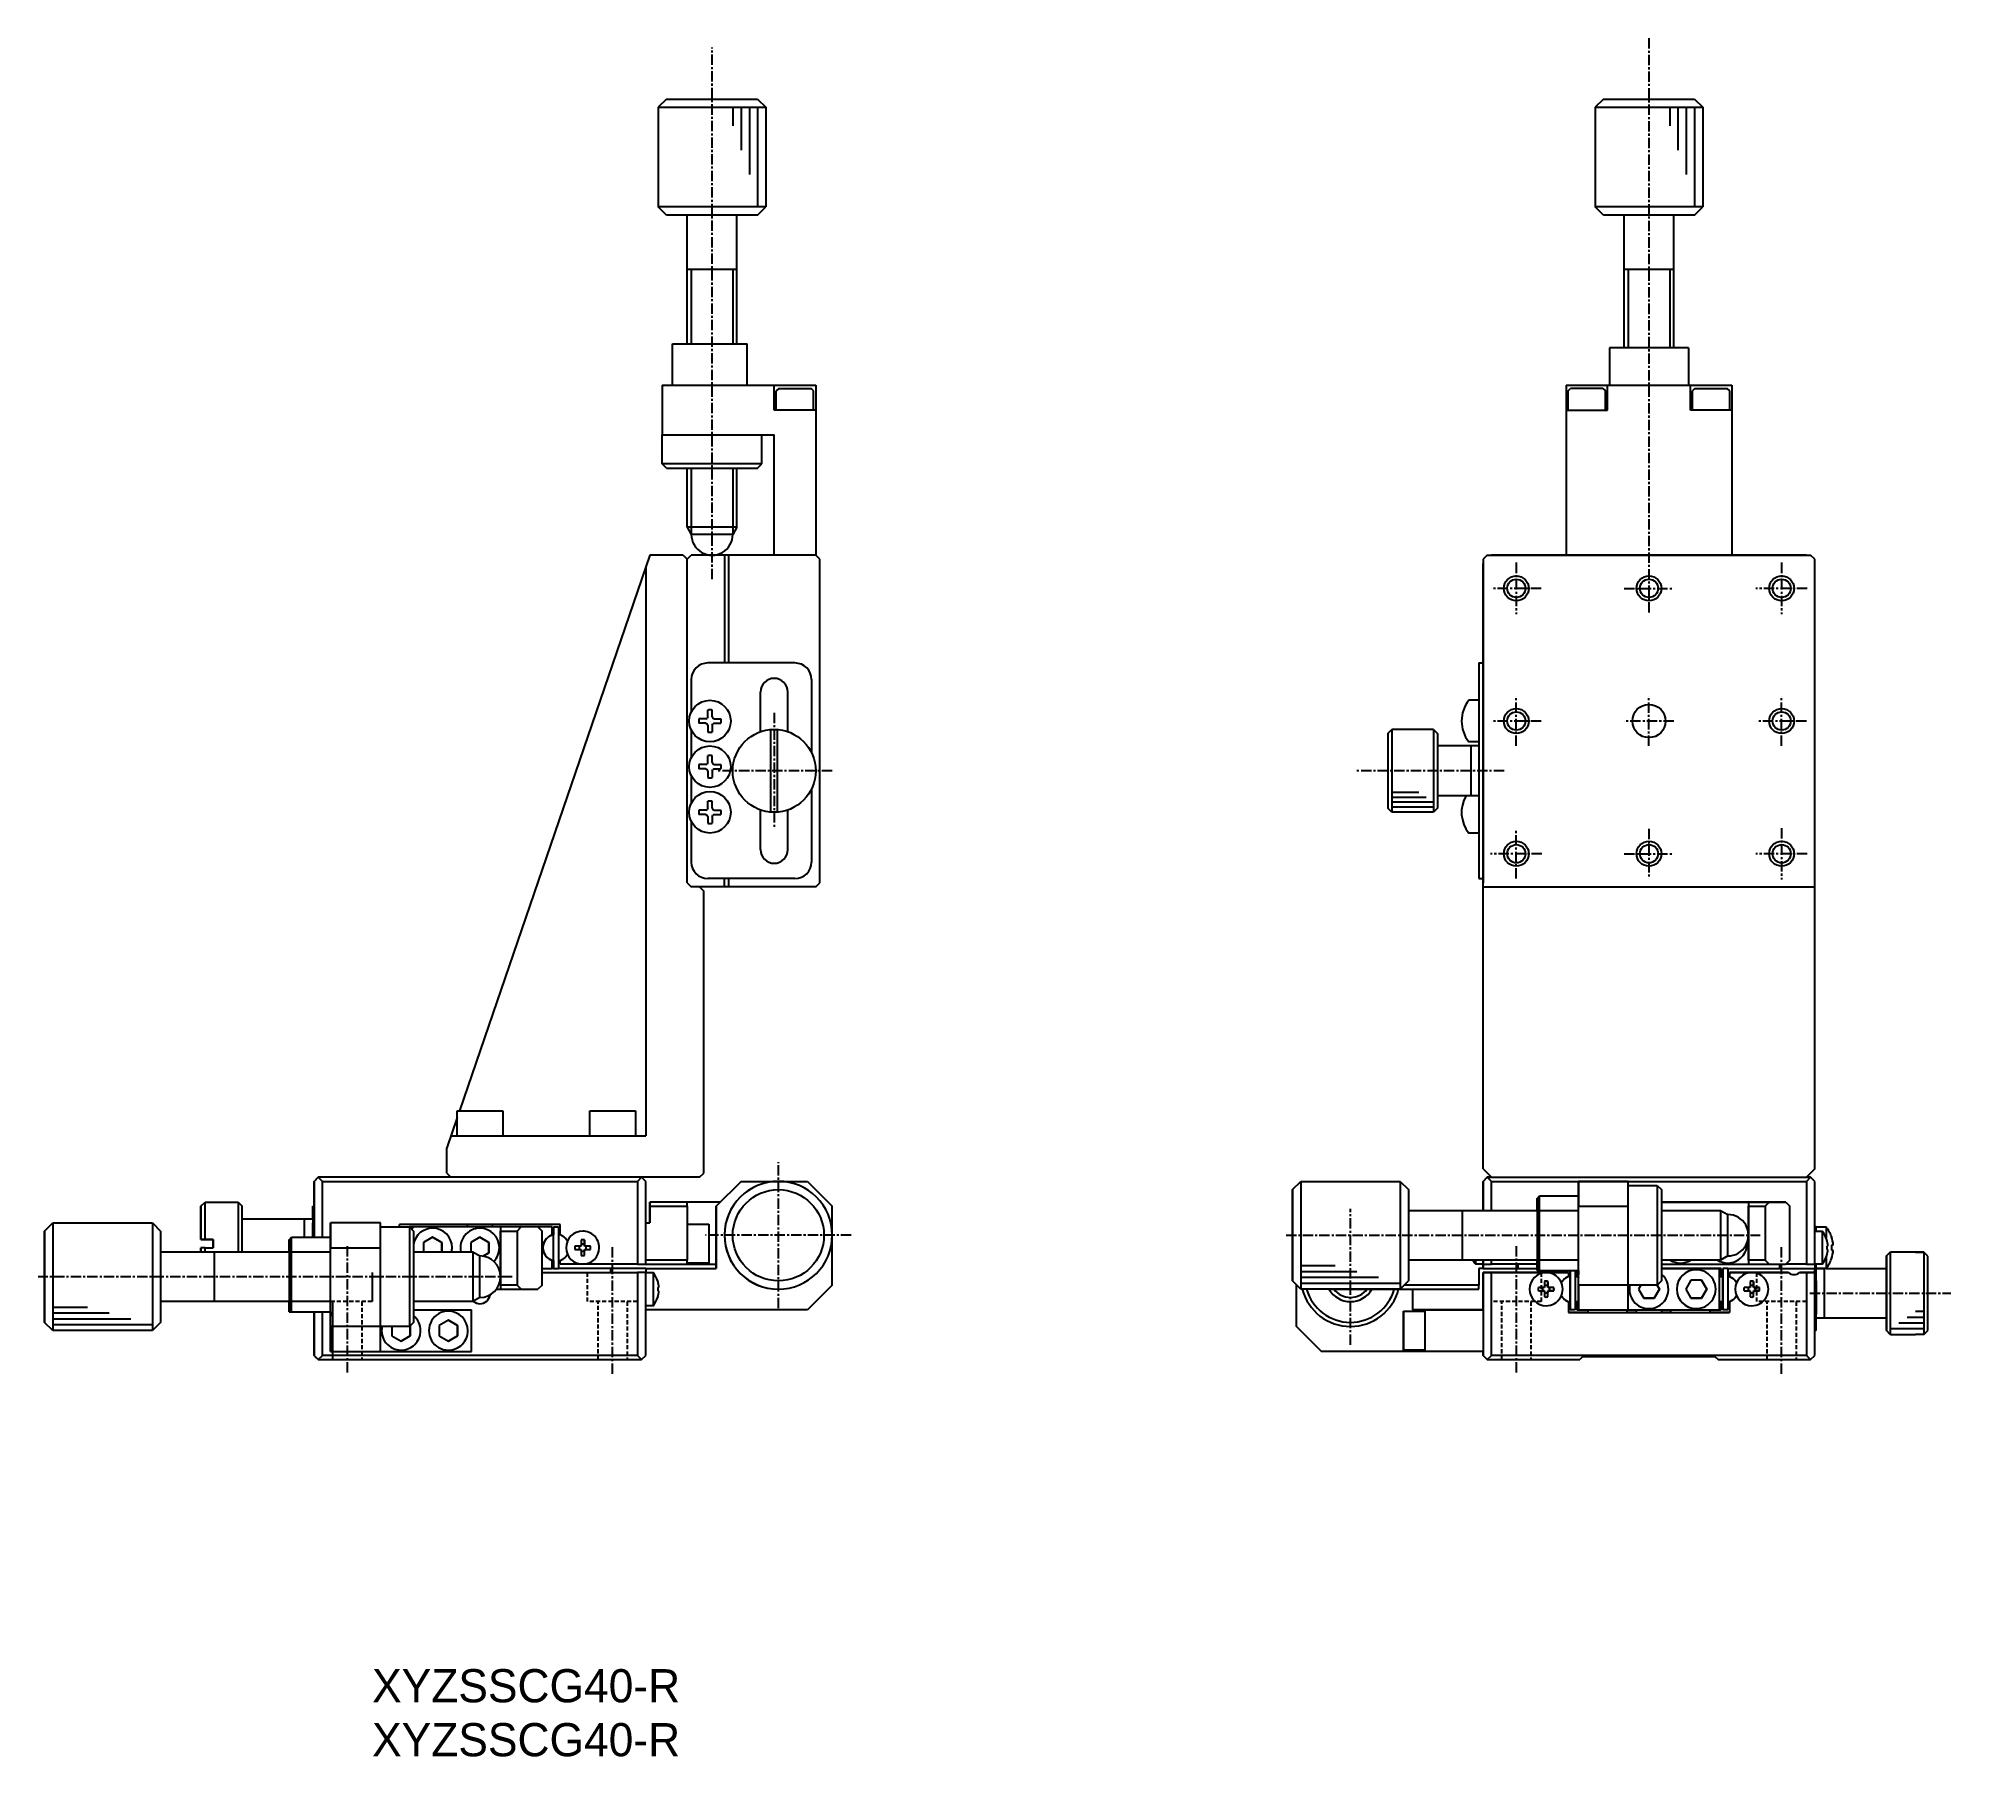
# Model space of a CAD drawing. Extents: x 73 to 304, y 18 to 225.
import ezdxf

# ---------------------------------------------------------------- set-up
doc = ezdxf.new("R2010")
doc.units = 0
doc.linetypes.add('CENTER', pattern=[2, 1.25, -0.25, 0.25, -0.25])
doc.linetypes.add('DASHED', pattern=[0.75, 0.5, -0.25])
doc.layers.get('0').update_dxf_attribs({"linetype": 'CONTINUOUS'})
doc.layers.add('CENTER', color=1, linetype='CENTER')
doc.styles.get("Standard").update_dxf_attribs({"font": 'FGP教科書体NT-M'})

msp = doc.modelspace()

# ---------------------------------------------------------------- texts
at = {"color": 7}
for p in [(113.528541, 24.531206), (113.528541, 18.027649)]:
    msp.add_text('XYZSSCG40-R', height=4, dxfattribs=at).set_placement(p)

# ---------------------------------------------------------------- linework, layer by layer
at = {"color": 7, "linetype": 'CONTINUOUS'}
for p, q in [((149.02841, 217.84898), (148.02841, 216.84898)), ((148.02841, 216.84898), (148.02841, 204.848979)), ((149.02841, 217.84898), (160.02841, 217.84898)), ((160.02841, 217.84898), (161.02841, 216.84898)), ((161.02841, 216.84898), (161.02841, 204.848979)), ((262.028413, 217.848978), (261.028413, 216.848978)), ((261.028413, 216.848978), (261.028413, 204.848977)), ((262.028413, 217.848978), (273.028413, 217.848978)), ((273.028413, 217.848978), (274.028413, 216.848978)), ((274.028413, 216.848978), (274.028413, 204.848977)), ((149.02841, 203.848979), (148.02841, 204.848979)), ((160.02841, 203.848979), (149.02841, 203.848979)), ((151.52841, 188.348979), (151.52841, 203.848979)), ((157.52841, 188.348979), (157.52841, 203.848979)), ((160.02841, 203.848979), (161.02841, 204.848979)), ((262.028413, 203.848977), (261.028413, 204.848977)), ((273.028413, 203.848977), (262.028413, 203.848977)), ((264.528413, 187.848977), (264.528413, 203.848977)), ((270.528413, 187.848977), (270.528413, 203.848977)), ((273.028413, 203.848977), (274.028413, 204.848977)), ((151.52841, 197.348979), (157.52841, 197.348979)), ((264.528413, 197.348977), (270.528413, 197.348977)), ((149.77841, 183.348979), (149.77841, 188.348979)), ((149.77841, 188.348979), (158.77841, 188.348979)), ((158.77841, 183.348979), (158.77841, 188.348979)), ((262.778413, 187.848977), (262.778413, 183.348978)), ((272.278413, 187.848977), (262.778413, 187.848977)), ((272.278413, 187.848977), (272.278413, 183.348978)), ((148.52841, 183.348979), (148.52841, 177.348979)), ((148.52841, 183.348979), (167.02841, 183.348979)), ((162.02841, 180.348979), (162.02841, 183.348979)), ((162.578411, 182.948979), (162.27841, 182.648978)), ((162.27841, 180.348979), (162.27841, 182.648978)), ((162.578411, 182.948979), (166.47841, 182.948979)), ((166.77841, 182.648978), (166.47841, 182.948979)), ((166.77841, 180.348979), (166.77841, 182.648978)), ((167.02841, 183.348979), (167.02841, 162.84898)), ((257.528413, 183.348978), (257.528413, 162.848979)), ((257.528413, 183.348978), (277.528413, 183.348978)), ((257.778413, 182.648977), (258.078413, 182.948978)), ((257.778413, 180.348978), (257.778413, 182.648977)), ((261.978412, 182.948978), (258.078413, 182.948978)), ((261.978412, 182.948978), (262.278413, 182.648977)), ((262.278413, 180.348978), (262.278413, 182.648977)), ((262.528413, 180.348978), (262.528413, 183.348978)), ((272.528413, 180.348978), (272.528413, 183.348978)), ((273.078414, 182.948978), (272.778413, 182.648977)), ((272.778413, 180.348978), (272.778413, 182.648977)), ((273.078414, 182.948978), (276.978413, 182.948978)), ((277.278413, 182.648977), (276.978413, 182.948978)), ((277.278413, 180.348978), (277.278413, 182.648977)), ((277.528413, 183.348978), (277.528413, 162.848979)), ((167.02841, 180.348979), (162.02841, 180.348979)), ((257.528413, 180.348978), (262.528413, 180.348978)), ((277.528413, 180.348978), (272.528413, 180.348978)), ((148.52841, 177.348979), (162.028411, 177.348979)), ((148.528411, 173.848979), (148.528411, 177.348979)), ((160.52841, 173.848979), (160.52841, 177.348979)), ((162.028411, 162.84898), (162.028411, 177.348979)), ((149.028411, 173.348979), (148.528411, 173.848979)), ((149.028411, 173.348979), (160.02841, 173.348979)), ((151.52841, 166.215011), (151.52841, 173.348979)), ((157.52841, 166.215011), (157.52841, 173.348979)), ((160.02841, 173.348979), (160.52841, 173.848979)), ((157.52841, 166.215011), (151.52841, 166.215011)), ((151.52841, 166.215011), (152.028414, 165.348978)), ((157.52841, 166.215011), (157.028405, 165.348978)), ((157.028405, 165.348978), (152.028409, 165.348978)), ((147.028412, 162.84898), (124.056979, 95.848982)), ((151.028408, 162.84898), (147.028412, 162.84898)), ((151.028408, 162.84898), (151.528408, 162.34898)), ((151.528408, 162.34898), (152.028408, 162.84898)), ((151.528408, 162.34898), (152.028408, 162.84898)), ((151.528408, 123.34898), (151.528408, 162.34898)), ((167.028409, 162.84898), (152.028408, 162.84898)), ((156.028408, 162.84898), (156.028408, 149.84898)), ((156.528407, 162.84898), (156.528407, 149.84898)), ((167.528409, 162.34898), (167.028409, 162.84898)), ((167.528409, 123.34898), (167.528409, 162.34898)), ((247.528409, 88.848982), (247.528409, 161.84898)), ((248.02841, 162.848979), (247.52841, 162.348979)), ((247.52841, 162.34898), (247.52841, 123.348979)), ((248.02841, 162.848979), (287.02841, 162.848979)), ((286.528409, 162.84898), (248.528409, 162.84898)), ((287.52841, 162.348979), (287.02841, 162.848979)), ((287.528409, 88.848982), (287.528409, 161.84898)), ((287.52841, 123.348979), (287.52841, 162.348979)), ((146.528412, 161.390647), (146.528412, 92.848982)), ((152.028408, 147.84898), (152.028408, 143.938705)), ((164.528409, 149.84898), (154.028408, 149.84898)), ((166.528409, 147.84898), (166.528409, 139.02843)), ((247.02841, 149.848979), (247.52841, 149.848979)), ((247.02841, 149.848979), (247.02841, 123.848981)), ((160.378409, 141.494139), (160.378409, 146.348981)), ((163.678409, 141.634114), (163.678409, 146.348981)), ((247.02841, 145.348979), (245.805911, 145.348979)), ((153.796548, 143.123692), (152.953682, 143.10898)), ((153.796548, 143.123692), (153.930562, 143.183359)), ((154.004001, 143.348305), (153.930562, 143.183359)), ((154.004001, 143.348305), (154.018408, 144.173706)), ((154.552816, 143.348305), (154.538408, 144.173706)), ((154.552816, 143.348305), (154.626254, 143.183359)), ((154.760268, 143.123692), (154.626254, 143.183359)), ((154.760268, 143.123692), (155.603135, 143.10898)), ((152.028408, 141.759255), (152.028408, 138.438704)), ((153.796548, 142.574268), (152.953682, 142.58898)), ((153.796548, 142.574268), (153.930562, 142.514601)), ((154.004001, 142.349655), (153.930562, 142.514601)), ((154.004001, 142.349655), (154.018408, 141.524253)), ((154.552816, 142.349655), (154.538408, 141.524253)), ((154.552816, 142.349655), (154.626254, 142.514601)), ((154.760268, 142.574268), (154.626254, 142.514601)), ((154.760268, 142.574268), (155.603135, 142.58898)), ((161.628409, 131.865008), (161.628409, 141.832954)), ((162.428409, 131.865008), (162.428409, 141.832954)), ((236.02841, 141.34898), (236.52841, 141.84898)), ((236.02841, 141.34898), (236.02841, 132.34898)), ((241.52841, 141.84898), (236.52841, 141.84898)), ((241.52841, 141.84898), (242.02841, 141.34898)), ((242.02841, 141.34898), (242.02841, 132.34898)), ((154.004001, 137.848304), (154.018408, 138.673705)), ((154.552816, 137.848304), (154.538408, 138.673705)), ((247.02841, 139.84898), (242.02841, 139.84898)), ((247.02841, 140.348979), (245.805911, 140.348979)), ((246.02841, 139.84898), (246.02841, 133.84898)), ((152.028408, 136.259254), (152.028408, 132.938704)), ((153.796548, 137.623691), (152.953682, 137.608979)), ((153.796548, 137.074267), (152.953682, 137.088979)), ((153.796548, 137.623691), (153.930562, 137.683358)), ((153.796548, 137.074267), (153.930562, 137.0146)), ((154.004001, 137.848304), (153.930562, 137.683358)), ((154.004001, 136.849654), (153.930562, 137.0146)), ((154.004001, 136.849654), (154.018408, 136.024252)), ((154.552816, 136.849654), (154.538408, 136.024252)), ((154.552816, 137.848304), (154.626254, 137.683358)), ((154.552816, 136.849654), (154.626254, 137.0146)), ((154.760268, 137.623691), (154.626254, 137.683358)), ((154.760268, 137.074267), (154.626254, 137.0146)), ((154.760268, 137.623691), (155.603135, 137.608979)), ((154.760268, 137.074267), (155.603135, 137.088979)), ((166.528409, 134.669531), (166.528409, 125.848982)), ((247.02841, 133.84898), (242.02841, 133.84898)), ((153.796548, 132.123692), (152.953682, 132.108979)), ((153.796548, 131.574267), (152.953682, 131.588979)), ((153.796548, 132.123692), (153.930562, 132.183358)), ((153.796548, 131.574267), (153.930562, 131.5146)), ((154.004001, 132.348304), (153.930562, 132.183358)), ((154.004001, 131.349654), (153.930562, 131.5146)), ((154.004001, 132.348304), (154.018408, 133.173706)), ((154.552816, 132.348304), (154.538408, 133.173706)), ((154.552816, 132.348304), (154.626254, 132.183358)), ((154.552816, 131.349654), (154.626254, 131.5146)), ((154.760268, 132.123692), (154.626254, 132.183358)), ((154.760268, 131.574267), (154.626254, 131.5146)), ((154.760268, 132.123692), (155.603135, 132.108979)), ((154.760268, 131.574267), (155.603135, 131.588979)), ((160.378409, 127.348981), (160.378409, 132.203822)), ((163.678409, 127.348981), (163.678409, 132.063847)), ((236.52841, 131.84898), (236.02841, 132.34898)), ((241.52841, 131.84898), (236.52841, 131.84898)), ((242.02841, 132.34898), (241.52841, 131.84898)), ((152.028408, 130.759255), (152.028408, 125.848982)), ((154.004001, 131.349654), (154.018408, 130.524253)), ((154.552816, 131.349654), (154.538408, 130.524253)), ((247.02841, 129.348978), (245.805911, 129.348978)), ((151.528408, 123.34898), (152.028408, 122.84898)), ((151.528408, 123.34898), (152.028408, 122.84898)), ((153.028408, 122.84898), (152.028408, 122.84898)), ((167.028409, 122.84898), (152.028408, 122.84898)), ((153.028408, 122.84898), (153.528408, 122.34898)), ((153.528408, 88.348982), (153.528408, 122.34898)), ((164.528409, 123.848982), (154.028408, 123.848982)), ((156.028408, 122.848982), (156.028408, 123.848982)), ((156.528407, 123.848982), (156.528407, 122.84898)), ((167.028409, 122.84898), (167.528409, 123.34898)), ((247.02841, 123.848981), (247.52841, 123.848981)), ((247.528409, 122.84898), (287.528409, 122.84898)), ((123.778406, 95.036478), (122.528407, 91.390649)), ((123.778406, 95.848982), (129.278406, 95.848982)), ((123.778406, 92.848982), (123.778406, 95.848982)), ((129.278406, 95.848982), (129.278406, 92.848982)), ((139.778409, 92.848982), (139.778409, 95.848982)), ((139.778409, 95.848982), (145.278409, 95.848982)), ((145.278409, 95.848982), (145.278409, 92.848982)), ((123.028407, 92.848982), (146.528412, 92.848982)), ((122.528407, 88.348982), (122.528407, 91.390649)), ((106.527687, 87.348982), (107.027678, 87.848982)), ((107.028419, 87.848982), (106.528409, 87.348982)), ((107.028419, 87.848982), (107.027678, 87.848982)), ((107.528428, 87.348982), (107.028419, 87.848982)), ((112.027739, 87.848982), (107.028419, 87.848982)), ((112.028043, 87.848982), (112.027739, 87.848982)), ((112.028347, 87.848982), (112.028043, 87.848982)), ((146.028419, 87.848982), (112.028347, 87.848982)), ((122.528407, 88.348982), (123.028407, 87.848982)), ((153.028408, 87.848982), (123.028407, 87.848982)), ((128.027739, 87.848982), (127.828214, 87.848982)), ((128.028352, 87.848982), (128.027739, 87.848982)), ((146.028419, 87.848982), (145.528428, 87.348982)), ((146.528409, 87.348982), (146.028419, 87.848982)), ((153.028408, 87.848982), (153.528408, 88.348982)), ((247.527544, 87.348982), (248.027534, 87.848982)), ((248.028276, 87.848982), (247.528266, 87.348982)), ((247.528409, 88.848982), (248.528409, 87.848982)), ((248.027534, 87.848982), (248.527839, 87.848982)), ((248.028276, 87.848982), (248.027534, 87.848982)), ((248.528285, 87.348982), (248.028276, 87.848982)), ((248.528409, 87.848982), (248.028276, 87.848982)), ((248.528409, 87.848982), (286.528409, 87.848982)), ((287.028276, 87.848982), (286.528285, 87.348982)), ((287.528409, 88.848982), (286.528409, 87.848982)), ((286.528409, 87.848982), (287.027534, 87.848982)), ((287.028276, 87.848982), (286.528409, 87.848982)), ((287.027534, 87.848982), (287.028276, 87.848982)), ((287.528266, 87.348982), (287.028276, 87.848982)), ((106.527687, 84.348982), (106.527687, 87.348982)), ((106.527687, 87.348982), (106.528409, 87.348982)), ((106.528409, 87.348982), (106.528409, 80.598982)), ((107.528428, 87.348982), (145.528428, 87.348982)), ((107.528428, 80.598982), (107.528428, 87.348982)), ((145.528428, 87.348982), (145.528428, 77.348982)), ((146.528409, 77.348982), (146.528409, 87.348982)), ((158.028096, 87.348982), (155.028096, 84.348982)), ((155.02821, 84.348982), (158.02821, 87.348982)), ((158.02821, 87.348982), (158.028096, 87.348982)), ((158.02821, 87.348982), (162.528846, 87.348982)), ((162.528599, 87.348982), (162.528827, 87.348982)), ((162.528846, 87.348982), (166.02821, 87.348982)), ((166.02821, 87.348982), (169.02821, 84.348982)), ((224.528589, 86.348982), (225.528589, 87.348982)), ((225.528589, 87.348982), (237.528589, 87.348982)), ((237.528589, 87.348982), (238.528589, 86.348982)), ((247.527544, 83.848982), (247.527544, 87.348982)), ((247.527544, 87.348982), (247.528266, 87.348982)), ((247.528266, 87.348982), (247.528266, 83.848982)), ((248.528285, 87.348982), (259.028504, 87.348982)), ((248.528285, 83.848982), (248.528285, 87.348982)), ((254.028589, 85.298982), (254.328589, 85.598982)), ((254.328589, 85.598982), (259.028583, 85.598982)), ((254.328629, 76.598982), (254.328589, 85.598982)), ((259.02847, 85.598982), (259.028504, 87.348982)), ((259.028504, 87.348982), (265.028504, 87.348982)), ((259.028504, 87.348982), (259.028656, 87.348982)), ((259.028673, 80.848982), (259.028583, 85.598982)), ((265.028656, 87.348982), (259.028656, 87.348982)), ((259.028656, 87.348982), (259.028713, 84.348982)), ((265.028656, 87.348982), (265.028504, 87.348982)), ((265.028656, 87.348982), (286.528285, 87.348982)), ((265.028713, 84.348982), (265.028656, 87.348982)), ((265.028665, 86.848982), (268.528589, 86.848982)), ((268.528589, 86.848982), (269.028589, 86.348982)), ((286.528285, 87.348982), (286.528285, 77.348982)), ((287.528266, 77.348982), (287.528266, 87.348982)), ((92.877954, 80.348982), (92.878039, 84.348982)), ((92.878039, 84.348982), (93.378039, 84.848982)), ((92.878039, 84.348982), (92.878124, 80.348982)), ((93.378039, 84.848982), (97.378039, 84.848982)), ((93.378133, 80.348982), (93.378039, 84.848982)), ((97.378039, 84.848982), (97.378134, 79.848982)), ((97.378039, 84.848982), (97.878039, 84.348982)), ((97.878124, 79.848982), (97.878039, 84.348982)), ((106.37785, 82.848982), (106.377887, 84.348982)), ((106.377887, 84.348982), (106.37821, 84.348982)), ((106.37821, 84.348982), (106.378248, 82.348982)), ((106.37821, 84.348982), (106.52821, 84.348982)), ((106.528248, 82.348982), (106.52821, 84.348982)), ((147.027725, 84.348982), (147.027735, 84.848982)), ((147.027725, 84.348982), (147.027725, 82.348982)), ((147.02802, 84.848982), (147.027735, 84.848982)), ((151.52802, 84.848982), (147.02802, 84.848982)), ((147.02802, 84.848982), (147.028029, 84.348982)), ((147.028029, 84.348982), (151.528029, 84.348982)), ((147.028029, 82.348982), (147.028029, 84.348982)), ((155.528096, 84.848982), (151.52802, 84.848982)), ((151.528029, 84.348982), (151.52802, 84.848982)), ((151.528029, 84.348982), (151.528029, 77.848982)), ((155.028096, 84.348982), (155.028096, 76.848982)), ((155.028096, 84.348982), (155.02821, 84.348982)), ((155.02821, 76.848982), (155.02821, 84.348982)), ((169.02821, 80.939952), (169.02821, 84.348982)), ((238.528677, 83.848982), (245.033589, 83.848982)), ((245.023589, 83.848982), (259.028653, 83.848982)), ((254.028527, 83.848982), (254.028589, 85.298982)), ((254.028589, 85.298982), (254.028614, 76.598982)), ((259.028713, 74.848982), (259.028713, 84.348982)), ((259.028713, 84.348982), (265.028713, 84.348982)), ((265.028713, 74.848982), (265.028713, 84.348982)), ((279.52838, 84.848982), (269.028661, 84.848982)), ((269.028661, 84.848982), (284.028295, 84.848982)), ((269.028677, 83.848982), (276.162564, 83.848982)), ((276.162564, 83.848982), (277.028589, 83.348982)), ((276.162564, 83.848982), (276.162621, 80.821812)), ((277.028637, 80.82634), (277.028589, 83.348982)), ((279.52838, 84.848982), (279.52838, 80.88131)), ((279.528675, 84.848982), (279.52838, 84.848982)), ((282.028675, 84.848982), (279.528675, 84.848982)), ((279.528675, 84.848982), (279.528684, 84.348982)), ((279.528684, 77.848982), (279.528684, 84.348982)), ((279.528684, 84.348982), (281.528684, 84.348982)), ((281.528684, 84.348982), (282.028675, 84.848982)), ((281.528684, 84.348982), (281.528684, 77.848982)), ((284.028637, 84.848982), (282.028675, 84.848982)), ((284.028295, 84.848982), (284.028637, 84.848982)), ((284.028637, 84.848982), (284.528627, 84.348982)), ((284.528627, 77.848982), (284.528627, 84.348982)), ((74.028732, 81.348982), (75.028732, 82.348982)), ((75.028732, 82.348982), (87.028732, 82.348982)), ((87.028732, 82.348982), (88.028732, 81.348982)), ((97.878102, 82.848982), (105.378039, 82.848982)), ((105.378094, 80.598982), (105.378039, 82.848982)), ((105.378048, 82.848982), (106.378048, 82.848982)), ((105.378103, 80.598982), (105.378048, 82.848982)), ((106.378048, 82.848982), (106.378103, 80.598982)), ((106.378209, 80.598982), (106.378181, 81.498982)), ((106.378248, 80.598982), (106.378248, 82.348982)), ((106.528248, 80.598982), (106.528248, 82.348982)), ((108.528613, 80.598982), (108.528647, 82.348982)), ((108.528647, 82.348982), (108.528799, 82.348982)), ((114.528799, 82.348982), (108.528799, 82.348982)), ((108.528799, 82.348982), (108.528856, 79.348982)), ((114.528856, 79.348982), (114.528799, 82.348982)), ((114.528808, 81.848982), (118.028732, 81.848982)), ((125.028357, 82.148982), (116.828428, 82.148982)), ((116.828428, 81.848982), (116.828428, 82.148982)), ((118.028732, 81.848982), (118.528732, 81.348982)), ((118.528428, 81.848982), (118.028732, 81.848982)), ((118.528428, 81.848982), (118.27858, 81.599134)), ((118.278628, 81.599086), (118.528523, 81.848982)), ((122.827948, 81.848982), (118.528523, 81.848982)), ((122.828138, 81.848982), (122.827948, 81.848982)), ((129.028523, 81.848982), (122.828138, 81.848982)), ((125.027877, 81.848982), (125.027877, 82.148982)), ((125.227877, 82.148982), (125.028357, 82.148982)), ((125.228224, 82.148982), (125.227877, 82.148982)), ((136.228428, 82.148982), (125.228224, 82.148982)), ((128.027877, 82.148982), (128.027877, 81.848982)), ((129.028523, 81.848982), (129.028523, 75.88131)), ((129.028818, 81.848982), (129.028523, 81.848982)), ((131.528818, 81.848982), (129.028818, 81.848982)), ((129.028818, 81.848982), (129.028827, 81.348982)), ((129.028827, 74.848982), (129.028827, 81.348982)), ((129.028827, 81.348982), (131.028827, 81.348982)), ((131.028827, 81.348982), (131.528818, 81.848982)), ((131.028827, 81.348982), (131.028827, 74.848982)), ((132.827948, 81.848982), (131.528818, 81.848982)), ((132.828138, 81.848982), (132.827948, 81.848982)), ((133.52878, 81.848982), (132.828138, 81.848982)), ((135.228428, 81.848982), (133.52878, 81.848982)), ((133.52878, 81.848982), (134.02877, 81.348982)), ((134.02877, 74.848982), (134.02877, 81.348982)), ((135.228428, 80.893394), (134.934678, 80.723797)), ((135.228428, 80.893394), (135.228428, 81.848982)), ((135.427748, 81.848982), (135.427748, 80.907868)), ((135.428348, 81.848982), (135.427748, 81.848982)), ((135.427795, 80.998982), (135.427785, 80.907778)), ((135.427806, 80.907782), (135.427795, 80.998982)), ((135.427868, 80.998982), (135.427857, 80.907792)), ((135.427878, 80.907796), (135.427868, 80.998982)), ((135.42794, 80.998982), (135.42793, 80.907806)), ((135.42795, 80.90781), (135.42794, 80.998982)), ((135.428012, 80.998982), (135.428002, 80.90782)), ((135.428022, 80.907824), (135.428012, 80.998982)), ((135.428084, 80.998982), (135.428074, 80.907834)), ((135.428095, 80.907837), (135.428084, 80.998982)), ((135.428156, 80.998982), (135.428146, 80.907847)), ((135.428167, 80.907851), (135.428156, 80.998982)), ((135.428229, 80.998982), (135.428218, 80.907861)), ((135.428239, 80.907865), (135.428229, 80.998982)), ((135.428301, 80.998982), (135.428291, 80.907875)), ((135.428301, 77.698982), (135.428301, 80.998982)), ((135.428348, 76.848982), (135.428348, 81.848982)), ((135.428348, 81.848982), (136.028348, 81.848982)), ((136.028348, 81.848982), (136.028348, 76.848982)), ((136.227668, 80.893394), (136.227668, 82.148982)), ((136.494424, 80.739382), (136.227668, 80.893394)), ((136.227668, 80.893394), (136.228428, 80.893394)), ((136.228428, 80.893394), (136.228428, 82.148982)), ((136.522178, 80.723797), (136.228428, 80.893394)), ((146.528409, 82.348982), (147.028029, 82.348982)), ((151.528029, 82.198982), (154.127868, 82.198982)), ((154.127868, 82.198982), (154.127868, 77.498982)), ((169.02821, 74.848982), (169.02821, 80.758011)), ((259.028623, 76.598982), (259.028673, 80.848982)), ((276.162621, 80.821812), (276.162564, 77.848982)), ((277.028589, 78.348982), (277.028637, 80.82634)), ((279.52838, 80.816653), (279.52838, 77.348982)), ((287.677782, 81.848982), (287.528266, 81.848982)), ((287.678029, 81.848982), (287.528266, 81.848982)), ((287.528266, 81.348982), (288.42614, 81.348982)), ((287.677797, 81.848982), (287.678029, 81.848982)), ((287.678029, 81.848982), (287.677797, 81.848982)), ((287.678029, 81.848982), (288.900296, 81.848982)), ((287.678054, 81.348982), (287.678029, 81.848982)), ((288.42614, 81.348982), (288.42614, 77.348982)), ((288.900296, 81.848982), (288.900338, 80.53475)), ((88.02882, 78.848982), (94.533732, 78.848982)), ((93.377944, 80.348982), (92.877954, 80.348982)), ((92.878124, 80.348982), (92.877954, 80.348982)), ((92.877955, 78.848982), (92.877954, 79.348982)), ((92.877954, 79.348982), (92.878124, 79.348982)), ((92.878124, 79.348982), (92.878122, 78.848982)), ((92.878124, 80.348982), (93.378133, 80.348982)), ((93.378133, 79.348982), (92.878124, 79.348982)), ((93.377944, 80.348982), (94.377944, 80.348982)), ((93.378132, 78.848982), (93.378133, 79.348982)), ((94.378133, 80.348982), (93.378133, 80.348982)), ((93.378133, 79.348982), (94.378133, 79.348982)), ((94.377944, 80.348982), (94.378133, 80.348982)), ((94.377944, 80.348982), (94.377944, 79.348982)), ((94.378133, 79.348982), (94.378133, 80.348982)), ((94.523732, 78.848982), (108.528796, 78.848982)), ((97.378134, 79.848982), (97.378132, 78.848982)), ((97.878122, 78.848982), (97.878124, 79.848982)), ((103.52867, 78.848982), (103.528732, 80.298982)), ((103.528732, 80.298982), (103.828732, 80.598982)), ((103.528732, 80.298982), (103.528757, 71.598982)), ((103.828732, 80.598982), (108.528726, 80.598982)), ((103.828773, 71.598982), (103.828732, 80.598982)), ((108.528817, 75.848982), (108.528726, 80.598982)), ((108.528856, 69.848982), (108.528856, 79.348982)), ((108.528856, 79.348982), (114.528856, 79.348982)), ((114.528856, 69.848982), (114.528856, 79.348982)), ((118.52882, 78.848982), (125.662707, 78.848982)), ((119.728576, 79.984073), (119.72857, 78.848982)), ((120.82858, 80.619152), (119.728576, 79.984073)), ((120.828568, 80.619146), (121.928553, 79.984061)), ((121.928576, 79.984061), (120.82858, 80.619152)), ((121.928553, 79.984061), (121.928547, 78.848982)), ((121.92857, 78.848982), (121.928576, 79.984061)), ((125.428576, 79.984073), (125.42857, 78.848982)), ((126.52858, 80.619152), (125.428576, 79.984073)), ((125.662707, 78.848982), (126.528732, 78.348982)), ((125.662707, 78.848982), (125.662764, 75.821812)), ((126.528568, 80.619146), (127.628553, 79.984061)), ((127.628576, 79.984061), (126.52858, 80.619152)), ((127.628546, 78.71389), (126.938062, 78.315244)), ((126.938079, 78.315241), (127.628569, 78.71389)), ((127.628553, 79.984061), (127.628546, 78.71389)), ((127.628569, 78.71389), (127.628576, 79.984061)), ((138.728458, 79.548982), (137.999747, 79.548982)), ((137.999747, 79.148982), (138.728458, 79.148982)), ((138.728456, 80.27769), (138.728458, 79.548982)), ((138.728458, 79.148982), (138.728456, 78.420273)), ((139.128456, 80.27769), (139.128436, 79.735374)), ((139.128436, 79.735374), (139.128436, 79.548982)), ((139.128436, 79.148982), (139.128436, 78.962589)), ((139.128456, 78.420273), (139.128436, 78.962589)), ((139.128458, 79.548982), (139.128456, 80.27769)), ((139.128456, 78.420273), (139.128458, 79.148982)), ((139.857165, 79.548982), (139.128458, 79.548982)), ((139.128458, 79.148982), (139.857165, 79.148982)), ((288.983869, 80.27769), (288.983873, 80.298982)), ((288.983873, 80.298982), (288.983877, 80.27769)), ((288.983891, 79.548982), (288.983891, 79.148982)), ((289.11562, 79.548982), (288.983891, 79.548982)), ((288.983891, 79.148982), (289.11562, 79.148982)), ((289.543093, 80.665226), (289.543099, 80.698982)), ((289.543099, 80.698982), (289.543105, 80.665226)), ((289.543124, 79.648982), (289.543124, 79.048982)), ((289.755239, 79.648982), (289.543124, 79.648982)), ((289.543124, 79.048982), (289.755239, 79.048982)), ((296.177905, 78.348982), (296.677905, 78.848982)), ((296.677905, 68.848982), (296.677905, 78.848982)), ((296.677905, 78.848982), (299.677905, 78.848982)), ((299.677905, 78.848982), (299.677915, 78.823908)), ((300.677896, 78.823929), (299.677915, 78.823929)), ((299.677915, 78.823908), (300.677915, 78.823908)), ((300.677915, 78.823908), (300.677915, 68.874034)), ((301.177915, 78.321107), (300.677915, 78.823908)), ((126.52878, 75.82634), (126.528732, 78.348982)), ((134.02877, 76.848982), (135.228428, 76.848982)), ((134.02877, 76.348982), (145.528428, 76.348982)), ((134.934678, 77.974166), (135.228428, 77.80457)), ((135.027668, 77.924209), (135.027668, 77.920478)), ((135.228428, 76.848982), (135.228428, 77.80457)), ((135.428229, 76.848982), (135.228428, 76.848982)), ((135.427748, 77.790095), (135.427748, 76.848982)), ((135.427785, 77.790185), (135.427795, 77.698982)), ((135.427795, 77.698982), (135.427806, 77.790181)), ((135.427857, 77.790171), (135.427868, 77.698982)), ((135.427868, 77.698982), (135.427878, 77.790167)), ((135.42793, 77.790157), (135.42794, 77.698982)), ((135.42794, 77.698982), (135.42795, 77.790153)), ((135.428002, 77.790143), (135.428012, 77.698982)), ((135.428012, 77.698982), (135.428022, 77.79014)), ((135.428074, 77.79013), (135.428084, 77.698982)), ((135.428084, 77.698982), (135.428095, 77.790126)), ((135.428146, 77.790116), (135.428156, 77.698982)), ((135.428156, 77.698982), (135.428167, 77.790112)), ((135.428218, 77.790102), (135.428229, 77.698982)), ((135.428229, 77.698982), (135.428239, 77.790098)), ((135.428229, 76.848982), (135.428348, 76.848982)), ((135.428291, 77.790088), (135.428301, 77.698982)), ((135.428348, 76.848982), (136.028348, 76.848982)), ((142.327875, 76.848982), (136.028348, 76.848982)), ((136.227668, 77.80457), (136.494424, 77.958581)), ((136.227668, 77.348982), (136.227668, 77.80457)), ((136.228428, 77.80457), (136.227668, 77.80457)), ((136.228428, 77.348982), (136.227668, 77.348982)), ((136.228428, 77.80457), (136.522178, 77.974166)), ((136.228428, 77.348982), (136.228428, 77.80457)), ((138.927651, 77.348982), (136.228428, 77.348982)), ((145.528428, 77.348982), (138.928445, 77.348982)), ((146.528213, 76.848982), (142.327875, 76.848982)), ((142.327875, 76.348982), (142.327875, 76.848982)), ((145.528428, 77.348982), (146.528409, 77.348982)), ((145.528428, 76.348982), (145.528428, 66.348982)), ((146.528409, 76.348982), (145.528428, 76.348982)), ((146.52821, 76.848982), (155.02821, 76.848982)), ((146.528213, 76.848982), (146.528213, 76.348982)), ((151.528029, 77.848982), (146.528409, 77.848982)), ((146.528409, 77.348982), (151.52802, 77.348982)), ((146.528409, 66.348982), (146.528409, 76.348982)), ((146.528409, 76.348982), (147.425812, 76.348982)), ((147.425812, 76.348982), (147.425812, 72.348982)), ((151.52802, 77.348982), (151.528029, 77.848982)), ((151.52802, 77.348982), (155.028096, 77.348982)), ((154.127868, 77.498982), (151.528022, 77.498982)), ((245.033589, 77.848982), (238.528677, 77.848982)), ((259.028653, 77.848982), (245.023589, 77.848982)), ((246.630141, 77.348982), (246.630167, 77.848982)), ((247.528141, 77.348982), (246.630141, 77.348982)), ((247.028048, 76.848982), (247.028048, 74.848982)), ((247.528048, 76.848982), (247.028048, 76.848982)), ((247.527544, 76.348982), (248.527525, 76.348982)), ((247.527544, 71.848982), (247.527544, 76.348982)), ((247.527544, 76.348982), (247.528266, 76.348982)), ((247.528048, 77.348982), (247.528048, 76.848982)), ((247.52807, 76.848982), (247.52807, 77.348982)), ((247.52807, 76.848982), (251.727724, 76.848982)), ((247.528141, 77.348982), (247.528166, 77.848982)), ((247.528266, 77.348982), (247.528141, 77.348982)), ((247.528266, 77.848982), (247.528266, 77.348982)), ((247.528266, 77.348982), (248.528285, 77.348982)), ((247.528266, 76.348982), (247.528266, 66.348982)), ((248.528285, 76.348982), (247.528266, 76.348982)), ((255.128285, 76.348982), (248.527525, 76.348982)), ((248.527601, 76.348982), (254.527601, 76.348982)), ((248.527601, 76.348982), (254.527601, 76.348982)), ((248.528209, 76.348982), (254.528209, 76.348982)), ((248.528209, 76.348982), (254.528209, 76.348982)), ((248.528285, 77.348982), (248.528285, 77.848982)), ((254.028537, 77.348982), (248.528285, 77.348982)), ((248.528285, 66.348982), (248.528285, 76.348982)), ((248.528285, 76.348982), (255.128302, 76.348982)), ((251.727724, 76.848982), (251.727724, 77.348982)), ((251.727736, 77.348982), (251.727736, 76.848982)), ((251.727736, 76.848982), (254.028552, 76.848982)), ((254.028564, 76.598982), (254.028527, 77.848982)), ((254.028614, 76.598982), (254.328629, 76.598982)), ((254.328629, 76.598982), (259.028623, 76.598982)), ((257.827525, 76.348982), (255.128302, 76.348982)), ((255.128302, 76.348982), (257.828285, 76.348982)), ((257.828285, 76.348982), (257.827525, 76.348982)), ((257.828285, 76.348982), (257.828285, 75.893394)), ((258.027603, 76.598982), (258.027603, 75.907868)), ((258.028203, 71.848982), (258.028203, 76.598982)), ((258.628203, 76.598982), (258.628203, 71.848982)), ((258.827525, 75.893394), (258.827525, 76.598982)), ((258.828285, 76.598982), (258.828285, 75.893394)), ((259.028285, 71.848982), (259.028285, 76.598982)), ((259.028543, 76.598982), (259.028583, 76.098982)), ((259.028583, 76.098982), (259.028623, 76.598982)), ((276.028285, 76.848982), (269.028661, 76.848982)), ((269.028661, 76.848982), (276.028418, 76.848982)), ((269.02867, 77.348982), (279.52838, 77.348982)), ((276.162564, 77.848982), (269.028677, 77.848982)), ((276.028418, 76.848982), (276.028285, 76.848982)), ((276.028418, 71.848982), (276.028418, 76.848982)), ((276.228285, 76.848982), (276.028418, 76.848982)), ((277.028589, 78.348982), (276.162564, 77.848982)), ((276.228285, 75.893394), (276.228285, 76.848982)), ((276.427603, 76.848982), (276.427603, 75.907868)), ((276.428203, 71.848982), (276.428203, 76.848982)), ((277.028203, 76.848982), (276.428203, 76.848982)), ((277.028203, 76.848982), (283.327736, 76.848982)), ((277.028203, 76.848982), (277.028203, 71.848982)), ((279.927525, 76.348982), (277.227525, 76.348982)), ((277.227525, 76.348982), (277.227525, 75.893394)), ((277.227525, 76.348982), (277.228285, 76.348982)), ((277.228285, 76.348982), (279.928285, 76.348982)), ((277.228285, 76.348982), (277.228285, 75.893394)), ((279.52838, 77.348982), (279.528675, 77.348982)), ((279.528684, 77.848982), (279.528675, 77.348982)), ((279.528675, 77.348982), (282.028675, 77.348982)), ((281.528684, 77.848982), (279.528684, 77.848982)), ((284.366087, 76.348982), (279.928302, 76.348982)), ((279.928302, 76.348982), (284.366847, 76.348982)), ((280.527601, 76.348982), (284.366218, 76.348982)), ((280.527601, 76.348982), (284.366108, 76.348982)), ((280.528209, 76.348982), (284.366826, 76.348982)), ((280.528209, 76.348982), (284.366717, 76.348982)), ((282.028675, 77.348982), (281.528684, 77.848982)), ((282.028675, 77.348982), (284.028637, 77.348982)), ((283.327736, 76.848982), (283.327736, 77.348982)), ((283.327736, 76.848982), (287.52807, 76.848982)), ((284.528627, 77.848982), (284.028637, 77.348982)), ((286.528285, 77.348982), (284.028637, 77.348982)), ((284.366218, 76.348982), (284.366717, 76.348982)), ((286.527525, 76.348982), (285.688963, 76.348982)), ((285.688999, 76.348982), (286.527601, 76.348982)), ((285.689078, 76.348982), (286.527601, 76.348982)), ((285.689607, 76.348982), (286.528209, 76.348982)), ((285.689686, 76.348982), (286.528209, 76.348982)), ((285.689723, 76.348982), (286.528285, 76.348982)), ((286.527525, 76.348982), (287.527544, 76.348982)), ((286.528285, 77.348982), (287.528266, 77.348982)), ((286.528285, 76.348982), (286.528285, 66.348982)), ((287.528266, 76.348982), (286.528285, 76.348982)), ((287.527724, 76.348982), (287.527544, 76.348982)), ((287.527734, 76.348982), (287.527743, 76.848982)), ((287.528076, 76.348982), (287.527734, 76.348982)), ((287.528067, 76.848982), (287.528076, 76.348982)), ((287.52807, 77.348982), (287.52807, 76.848982)), ((287.528266, 76.348982), (287.528086, 76.348982)), ((288.42614, 77.348982), (287.528266, 77.348982)), ((287.528266, 66.348982), (287.528266, 76.348982)), ((287.677724, 76.348982), (287.528266, 76.348982)), ((287.677734, 76.348982), (287.528266, 76.348982)), ((287.678076, 76.348982), (287.528266, 76.348982)), ((287.678086, 76.348982), (287.528266, 76.348982)), ((287.678067, 76.848982), (287.678067, 77.348982)), ((287.678067, 76.848982), (288.677905, 76.848982)), ((288.900296, 76.848982), (287.678067, 76.848982)), ((287.678076, 76.348982), (287.678067, 76.848982)), ((287.678105, 75.348982), (287.678086, 76.348982)), ((288.677905, 76.848982), (288.677905, 70.848982)), ((288.677905, 76.848982), (288.677905, 70.848982)), ((288.900338, 78.163214), (288.900296, 76.848982)), ((288.900296, 76.848982), (296.177905, 76.848982)), ((288.983873, 78.398982), (288.983869, 78.420273)), ((288.983877, 78.420273), (288.983873, 78.398982)), ((289.543099, 77.998982), (289.543093, 78.032737)), ((289.543105, 78.032737), (289.543099, 77.998982)), ((296.177841, 76.848982), (296.177905, 78.348982)), ((296.177841, 70.848982), (296.177841, 76.848982)), ((296.177905, 78.348982), (296.177905, 69.348982)), ((296.177905, 76.848982), (296.177905, 70.848982)), ((301.177915, 69.376835), (301.177915, 78.321107)), ((108.528767, 71.598982), (108.528817, 75.848982)), ((125.662764, 75.821812), (125.662707, 72.848982)), ((126.528732, 73.348982), (126.52878, 75.82634)), ((128.528732, 74.348982), (129.028523, 74.348982)), ((129.028523, 75.816653), (129.028523, 74.348982)), ((129.028523, 74.348982), (129.028818, 74.348982)), ((129.028827, 74.848982), (129.028818, 74.348982)), ((129.028818, 74.348982), (131.528818, 74.348982)), ((131.028827, 74.848982), (129.028827, 74.848982)), ((131.528818, 74.348982), (131.028827, 74.848982)), ((131.528818, 74.348982), (133.52878, 74.348982)), ((134.02877, 74.848982), (133.52878, 74.348982)), ((147.983541, 75.27769), (147.983545, 75.298982)), ((147.983545, 75.298982), (147.983549, 75.27769)), ((148.115292, 74.548982), (147.983562, 74.548982)), ((147.983562, 74.548982), (147.983562, 74.148982)), ((147.983562, 74.148982), (148.115292, 74.148982)), ((162.528865, 74.348982), (162.528637, 74.348982)), ((169.02821, 74.848982), (166.02821, 71.848982)), ((225.528589, 74.348982), (224.528589, 75.348982)), ((225.027563, 69.848982), (225.027563, 74.850008)), ((225.027677, 69.848982), (225.027677, 74.849894)), ((237.528589, 74.348982), (225.528589, 74.348982)), ((229.028038, 74.348982), (237.528589, 74.348982)), ((238.528589, 75.348982), (237.528589, 74.348982)), ((237.528589, 74.348982), (247.028038, 74.348982)), ((247.028048, 74.848982), (238.028589, 74.848982)), ((239.027677, 74.348982), (239.027677, 71.848982)), ((247.028038, 74.348982), (247.028048, 74.848982)), ((247.527905, 75.098982), (247.527881, 73.848982)), ((247.527881, 73.848982), (247.527905, 72.598982)), ((247.527905, 72.598982), (247.527905, 75.098982)), ((254.928315, 74.548982), (254.199604, 74.548982)), ((254.199604, 74.148982), (254.741901, 74.148982)), ((254.199604, 74.148982), (254.928315, 74.148982)), ((254.928293, 74.148982), (254.741901, 74.148982)), ((254.928313, 75.27769), (254.928315, 74.548982)), ((254.928315, 74.148982), (254.928313, 73.420273)), ((255.328313, 75.27769), (255.328293, 74.735374)), ((255.328293, 74.735374), (255.328293, 74.548982)), ((255.328293, 74.148982), (255.328293, 73.962589)), ((255.514685, 74.148982), (255.328293, 74.148982)), ((255.328313, 73.420273), (255.328293, 73.962589)), ((255.328315, 74.548982), (255.328313, 75.27769)), ((255.328313, 73.420273), (255.328315, 74.148982)), ((256.057022, 74.548982), (255.328315, 74.548982)), ((255.328315, 74.148982), (256.057022, 74.148982)), ((256.057022, 74.148982), (255.514685, 74.148982)), ((257.828285, 75.893394), (257.534535, 75.723797)), ((258.027638, 75.907875), (258.027648, 75.998982)), ((258.027648, 75.998982), (258.027659, 75.907879)), ((258.02771, 75.907875), (258.027721, 75.998982)), ((258.027721, 75.998982), (258.027731, 75.907893)), ((258.027783, 75.907875), (258.027793, 75.998982)), ((258.027793, 75.998982), (258.027803, 75.907907)), ((258.027855, 75.907875), (258.027865, 75.998982)), ((258.027865, 75.998982), (258.027875, 75.907921)), ((258.027927, 75.907875), (258.027937, 75.998982)), ((258.027937, 75.998982), (258.027947, 75.907935)), ((258.027999, 75.907875), (258.028009, 75.998982)), ((258.028009, 75.998982), (258.02802, 75.907949)), ((258.028071, 75.907875), (258.028082, 75.998982)), ((258.028082, 75.998982), (258.028092, 75.907962)), ((258.028144, 75.907875), (258.028154, 75.998982)), ((258.028154, 75.998982), (258.028154, 72.698982)), ((258.827525, 75.893394), (259.028285, 75.777485)), ((258.828285, 75.893394), (258.827525, 75.893394)), ((259.028285, 75.777923), (258.828285, 75.893394)), ((259.027522, 75.777925), (259.027522, 75.774128)), ((259.027525, 75.774126), (259.027525, 75.777923)), ((259.028713, 74.848982), (259.028656, 71.848982)), ((265.028713, 74.848982), (259.028713, 74.848982)), ((265.028656, 71.848982), (265.028713, 74.848982)), ((268.528589, 74.848982), (265.028713, 74.848982)), ((266.54697, 74.848982), (266.258295, 74.348983)), ((266.258295, 74.348983), (266.89338, 73.248982)), ((268.798613, 74.348981), (268.163527, 73.248982)), ((268.16355, 73.248982), (268.798636, 74.348981)), ((268.509938, 74.848982), (268.798613, 74.348981)), ((268.798636, 74.348981), (268.509961, 74.848982)), ((269.028589, 75.348982), (268.528589, 74.848982)), ((272.593381, 75.448982), (271.958295, 74.348983)), ((271.958295, 74.348983), (272.59338, 73.248982)), ((273.863551, 75.448982), (272.593381, 75.448982)), ((274.498613, 74.348981), (273.863527, 73.248982)), ((273.863529, 75.448982), (274.498613, 74.348981)), ((273.86355, 73.248982), (274.498636, 74.348981)), ((274.498636, 74.348981), (273.863551, 75.448982)), ((276.228285, 75.893394), (276.028418, 75.778)), ((276.427638, 75.907875), (276.427648, 75.998982)), ((276.427648, 75.998982), (276.427659, 75.907879)), ((276.42771, 75.907875), (276.427721, 75.998982)), ((276.427721, 75.998982), (276.427731, 75.907893)), ((276.427783, 75.907875), (276.427793, 75.998982)), ((276.427793, 75.998982), (276.427803, 75.907907)), ((276.427855, 75.907875), (276.427865, 75.998982)), ((276.427865, 75.998982), (276.427875, 75.907921)), ((276.427927, 75.907875), (276.427937, 75.998982)), ((276.427937, 75.998982), (276.427947, 75.907935)), ((276.427999, 75.907875), (276.428009, 75.998982)), ((276.428009, 75.998982), (276.42802, 75.907949)), ((276.428071, 75.907875), (276.428082, 75.998982)), ((276.428082, 75.998982), (276.428092, 75.907962)), ((276.428144, 75.907875), (276.428154, 75.998982)), ((276.428154, 75.998982), (276.428154, 72.698982)), ((277.227525, 75.893394), (277.494363, 75.739334)), ((277.227525, 75.893394), (277.228285, 75.893394)), ((277.228285, 75.893394), (277.522035, 75.723797)), ((279.728315, 74.548982), (278.999604, 74.548982)), ((278.999604, 74.148982), (279.728315, 74.148982)), ((278.999604, 74.148982), (279.541901, 74.148982)), ((279.728293, 74.148982), (279.541901, 74.148982)), ((279.728313, 75.27769), (279.728315, 74.548982)), ((279.728315, 74.148982), (279.728313, 73.420273)), ((280.128313, 75.27769), (280.128293, 74.735374)), ((280.128293, 74.735374), (280.128293, 74.548982)), ((280.314685, 74.148982), (280.128293, 74.148982)), ((280.128293, 74.148982), (280.128293, 73.962589)), ((280.128313, 73.420273), (280.128293, 73.962589)), ((280.128315, 74.548982), (280.128313, 75.27769)), ((280.128313, 73.420273), (280.128315, 74.148982)), ((280.857022, 74.548982), (280.128315, 74.548982)), ((280.128315, 74.148982), (280.857022, 74.148982)), ((280.857022, 74.148982), (280.314685, 74.148982)), ((287.678105, 75.348982), (287.678105, 71.348982)), ((94.533732, 72.848982), (88.02882, 72.848982)), ((108.528796, 72.848982), (94.523732, 72.848982)), ((103.528707, 71.598982), (103.52867, 72.848982)), ((103.528757, 71.598982), (103.828773, 71.598982)), ((103.828773, 71.598982), (108.528767, 71.598982)), ((106.527687, 66.348982), (106.527687, 71.598982)), ((106.527864, 71.598982), (106.527864, 71.548982)), ((106.527864, 71.548982), (106.528232, 71.548982)), ((106.528232, 71.598982), (106.528232, 71.548982)), ((106.528409, 71.598982), (106.528409, 66.348982)), ((107.528428, 66.348982), (107.528428, 71.598982)), ((108.528428, 66.848982), (108.528428, 71.598982)), ((108.528686, 71.598982), (108.528726, 71.098982)), ((108.528726, 71.098982), (108.528767, 71.598982)), ((118.528804, 71.848982), (125.528561, 71.848982)), ((125.662707, 72.848982), (118.52882, 72.848982)), ((125.528561, 66.848982), (125.528561, 71.848982)), ((126.528732, 73.348982), (125.662707, 72.848982)), ((147.425812, 72.348982), (146.528409, 72.348982)), ((166.02821, 71.848982), (146.528409, 71.848982)), ((147.983545, 73.398982), (147.983541, 73.420273)), ((147.983549, 73.420273), (147.983545, 73.398982)), ((237.927877, 69.348965), (237.927833, 71.698981)), ((237.927833, 71.698981), (237.927833, 66.998981)), ((237.927833, 71.698981), (240.527833, 71.698981)), ((247.527563, 71.848982), (239.027677, 71.848982)), ((239.027677, 71.848982), (240.527677, 71.848982)), ((240.527677, 71.698981), (240.527677, 71.848982)), ((240.527677, 71.848982), (240.527886, 71.848982)), ((240.527886, 66.848982), (240.527886, 71.848982)), ((240.527886, 71.848982), (247.527886, 71.848982)), ((247.527886, 71.848982), (247.527563, 71.848982)), ((247.527886, 71.848982), (247.527886, 66.848982)), ((257.534535, 72.974166), (257.828285, 72.80457)), ((257.828285, 72.80457), (257.828285, 71.548982)), ((257.828285, 71.548982), (277.228285, 71.548982)), ((260.027677, 71.548982), (257.828285, 71.548982)), ((258.027603, 72.790095), (258.027603, 71.848982)), ((258.027603, 71.848982), (258.028203, 71.848982)), ((258.027648, 72.698982), (258.027638, 72.790088)), ((258.027659, 72.790084), (258.027648, 72.698982)), ((258.027721, 72.698982), (258.02771, 72.790088)), ((258.027731, 72.79007), (258.027721, 72.698982)), ((258.027793, 72.698982), (258.027783, 72.790088)), ((258.027803, 72.790056), (258.027793, 72.698982)), ((258.027865, 72.698982), (258.027855, 72.790088)), ((258.027875, 72.790042), (258.027865, 72.698982)), ((258.027937, 72.698982), (258.027927, 72.790088)), ((258.027947, 72.790028), (258.027937, 72.698982)), ((258.028009, 72.698982), (258.027999, 72.790088)), ((258.02802, 72.790014), (258.028009, 72.698982)), ((258.028082, 72.698982), (258.028071, 72.790088)), ((258.028092, 72.790001), (258.028082, 72.698982)), ((258.028154, 72.698982), (258.028144, 72.790088)), ((258.628203, 71.848982), (258.028203, 71.848982)), ((259.028285, 72.920478), (258.827525, 72.80457)), ((258.827525, 71.848982), (258.827525, 72.80457)), ((258.827525, 72.80457), (258.828285, 72.80457)), ((258.828285, 71.848982), (258.827525, 71.848982)), ((258.828285, 72.80457), (259.028285, 72.92004)), ((258.828285, 72.80457), (258.828285, 71.848982)), ((258.828285, 71.848982), (259.028285, 71.848982)), ((259.028656, 71.848982), (259.028285, 71.848982)), ((259.028656, 71.848982), (265.028656, 71.848982)), ((260.178, 71.548982), (260.027677, 71.548982)), ((260.027677, 71.548982), (260.178, 71.548982)), ((260.027677, 71.548982), (260.028133, 71.548982)), ((260.028133, 71.548982), (265.028133, 71.548982)), ((260.178, 71.548982), (260.178, 71.848982)), ((264.878, 71.848982), (264.878, 71.548982)), ((265.028133, 71.548982), (264.878, 71.548982)), ((264.878, 71.548982), (265.027677, 71.548982)), ((265.028133, 71.548982), (265.027677, 71.548982)), ((266.027734, 71.548982), (265.028133, 71.548982)), ((265.028656, 71.848982), (276.028418, 71.848982)), ((265.777905, 71.548982), (269.277905, 71.548982)), ((265.777905, 71.548982), (269.277905, 71.548982)), ((266.027734, 71.548982), (266.027734, 71.848982)), ((268.163527, 73.248982), (266.89338, 73.248982)), ((266.89338, 73.248982), (268.16355, 73.248982)), ((269.027734, 71.848982), (269.027734, 71.548982)), ((270.027677, 71.548982), (269.027734, 71.548982)), ((270.027677, 71.548982), (270.178, 71.548982)), ((270.027677, 71.548982), (270.028133, 71.548982)), ((270.178, 71.548982), (270.027677, 71.548982)), ((270.028133, 71.548982), (275.028133, 71.548982)), ((270.178, 71.548982), (270.178, 71.848982)), ((273.863527, 73.248982), (272.59338, 73.248982)), ((272.59338, 73.248982), (273.86355, 73.248982)), ((274.878, 71.848982), (274.878, 71.548982)), ((274.878, 71.548982), (275.027677, 71.548982)), ((275.028133, 71.548982), (274.878, 71.548982)), ((275.028133, 71.548982), (275.027677, 71.548982)), ((277.227525, 71.548982), (275.028133, 71.548982)), ((276.028418, 72.919963), (276.228285, 72.80457)), ((276.028418, 71.848982), (276.228285, 71.848982)), ((276.228285, 71.848982), (276.228285, 72.80457)), ((276.427603, 72.790095), (276.427603, 71.848982)), ((276.427603, 71.848982), (276.428203, 71.848982)), ((276.427648, 72.698982), (276.427638, 72.790088)), ((276.427659, 72.790084), (276.427648, 72.698982)), ((276.427721, 72.698982), (276.42771, 72.790088)), ((276.427731, 72.79007), (276.427721, 72.698982)), ((276.427793, 72.698982), (276.427783, 72.790088)), ((276.427803, 72.790056), (276.427793, 72.698982)), ((276.427865, 72.698982), (276.427855, 72.790088)), ((276.427875, 72.790042), (276.427865, 72.698982)), ((276.427937, 72.698982), (276.427927, 72.790088)), ((276.427947, 72.790028), (276.427937, 72.698982)), ((276.428009, 72.698982), (276.427999, 72.790088)), ((276.42802, 72.790014), (276.428009, 72.698982)), ((276.428082, 72.698982), (276.428071, 72.790088)), ((276.428092, 72.790001), (276.428082, 72.698982)), ((276.428154, 72.698982), (276.428144, 72.790088)), ((277.028203, 71.848982), (276.428203, 71.848982)), ((277.494363, 72.958629), (277.227525, 72.80457)), ((277.227525, 72.80457), (277.227525, 71.548982)), ((277.228285, 72.80457), (277.227525, 72.80457)), ((277.228285, 71.548982), (277.227525, 71.548982)), ((277.522035, 72.974166), (277.228285, 72.80457)), ((277.228285, 72.80457), (277.228285, 71.548982)), ((75.028732, 69.348982), (74.028732, 70.348982)), ((87.028732, 69.348982), (75.028732, 69.348982)), ((88.028732, 70.348982), (87.028732, 69.348982)), ((106.52794, 69.923982), (106.527919, 68.848982)), ((106.52794, 67.773982), (106.52794, 69.923982)), ((106.528156, 69.923982), (106.528136, 68.848982)), ((106.528156, 67.773982), (106.528156, 69.923982)), ((108.528856, 69.848982), (108.528799, 66.848982)), ((114.528856, 69.848982), (108.528856, 69.848982)), ((114.528799, 66.848982), (114.528856, 69.848982)), ((118.028732, 69.848982), (114.528856, 69.848982)), ((115.928614, 69.848982), (115.928606, 68.713904)), ((118.528732, 70.348982), (118.028732, 69.848982)), ((118.128592, 69.948841), (118.128584, 68.713889)), ((118.128606, 68.713889), (118.128615, 69.948864)), ((121.628615, 69.984074), (121.628606, 68.713904)), ((122.728619, 70.619152), (121.628615, 69.984074)), ((122.728608, 70.619145), (123.828592, 69.984059)), ((123.828615, 69.984059), (122.728619, 70.619152)), ((123.828592, 69.984059), (123.828584, 68.713889)), ((123.828606, 68.713889), (123.828615, 69.984059)), ((225.027563, 69.848982), (228.027563, 66.848982)), ((225.027677, 69.848982), (225.027563, 69.848982)), ((228.027677, 66.848982), (225.027677, 69.848982)), ((237.927833, 70.619152), (237.927812, 69.984074)), ((237.927812, 69.984074), (237.927812, 68.713904)), ((237.927854, 69.984059), (237.927833, 70.619152)), ((237.927833, 66.998981), (237.927877, 69.348965)), ((237.927854, 68.713889), (237.927854, 69.984059)), ((287.678067, 69.348982), (287.528266, 69.348982)), ((287.678067, 69.348982), (287.678105, 71.348982)), ((288.677905, 70.848982), (287.678103, 70.848982)), ((296.177905, 70.848982), (288.677905, 70.848982)), ((296.177905, 69.348982), (296.177841, 70.848982)), ((296.677905, 68.848982), (296.177905, 69.348982)), ((300.677915, 68.874034), (301.177915, 69.376835)), ((106.527919, 68.848982), (106.52794, 67.773982)), ((106.528136, 68.848982), (106.528156, 67.773982)), ((115.928606, 68.713904), (117.028602, 68.078811)), ((118.128584, 68.713889), (117.028591, 68.078817)), ((117.028602, 68.078811), (118.128606, 68.713889)), ((121.628606, 68.713904), (122.728602, 68.078811)), ((123.828584, 68.713889), (122.728591, 68.078817)), ((122.728602, 68.078811), (123.828606, 68.713889)), ((237.927812, 68.713904), (237.927833, 68.078811)), ((237.927833, 68.078811), (237.927854, 68.713889)), ((240.527833, 66.998981), (237.927833, 66.998981)), ((240.527677, 66.848982), (240.527677, 66.998981)), ((299.677905, 68.848982), (296.677905, 68.848982)), ((299.677915, 68.874034), (299.677905, 68.848982)), ((300.677915, 68.874034), (299.677915, 68.874034)), ((106.528409, 66.348982), (106.527687, 66.348982)), ((107.027678, 65.848982), (106.527687, 66.348982)), ((106.528409, 66.348982), (107.028419, 65.848982)), ((106.6782, 66.198982), (106.677896, 66.198982)), ((106.677896, 66.198982), (107.027889, 65.848982)), ((107.028207, 65.848982), (106.6782, 66.198982)), ((107.027678, 65.848982), (107.027889, 65.848982)), ((107.027889, 65.848982), (107.028207, 65.848982)), ((107.028207, 65.848982), (107.028419, 65.848982)), ((107.028419, 65.848982), (107.528428, 66.348982)), ((107.028419, 65.848982), (146.028419, 65.848982)), ((145.528428, 66.348982), (107.528428, 66.348982)), ((108.528799, 66.848982), (108.528428, 66.848982)), ((108.528799, 66.848982), (114.528799, 66.848982)), ((114.528799, 66.848982), (125.528561, 66.848982)), ((145.528428, 66.348982), (146.028419, 65.848982)), ((146.028419, 65.848982), (146.528409, 66.348982)), ((228.027563, 66.848982), (228.027677, 66.848982)), ((240.527677, 66.848982), (228.027677, 66.848982)), ((240.527677, 66.848982), (240.527886, 66.848982)), ((247.527886, 66.848982), (240.527886, 66.848982)), ((247.527544, 66.348982), (247.527544, 66.848982)), ((248.027534, 65.848982), (247.527544, 66.348982)), ((247.528266, 66.348982), (247.527544, 66.348982)), ((247.528266, 66.348982), (248.028276, 65.848982)), ((248.027534, 65.848982), (248.028276, 65.848982)), ((248.028276, 65.848982), (248.528285, 66.348982)), ((248.028276, 65.848982), (259.178276, 65.848982)), ((286.528285, 66.348982), (248.528285, 66.348982)), ((259.528282, 66.198982), (259.178276, 65.848982)), ((275.528282, 66.198982), (259.528282, 66.198982)), ((275.527528, 66.198982), (275.877534, 65.848982)), ((275.878276, 65.848982), (275.528282, 66.198982)), ((275.877534, 65.848982), (275.878276, 65.848982)), ((275.878276, 65.848982), (287.028276, 65.848982)), ((286.528285, 66.348982), (287.028276, 65.848982)), ((287.028276, 65.848982), (287.528266, 66.348982))]:
    msp.add_line(p, q, dxfattribs=at)
at = {"color": 3, "linetype": 'CONTINUOUS'}
for p, q in [((148.02841, 216.84898), (161.02841, 216.84898)), ((157.02841, 216.84898), (157.02841, 214.614812)), ((158.02841, 216.84898), (158.02841, 211.678336)), ((159.02841, 216.84898), (159.02841, 208.732786)), ((160.02841, 216.84898), (160.02841, 204.848979)), ((261.028413, 216.848978), (274.028413, 216.848978)), ((270.028413, 216.848978), (270.028413, 214.61481)), ((271.028413, 216.848978), (271.028413, 211.678334)), ((272.028413, 216.848978), (272.028413, 208.732784)), ((273.028413, 216.848978), (273.028413, 204.848977)), ((161.02841, 204.848979), (148.02841, 204.848979)), ((274.028413, 204.848977), (261.028413, 204.848977)), ((152.028413, 197.348979), (152.028411, 188.348979)), ((157.028406, 197.348979), (157.028408, 188.348979)), ((265.028416, 197.348977), (265.028415, 187.848977)), ((270.028409, 197.348977), (270.028411, 187.848977)), ((160.52841, 173.848979), (148.528411, 173.848979)), ((152.028409, 173.348979), (152.028407, 165.348978)), ((157.02841, 173.348979), (157.028412, 165.348978)), ((236.52841, 141.84898), (236.52841, 131.84898)), ((241.52841, 141.84898), (241.52841, 131.84898)), ((239.794412, 134.248981), (236.52841, 134.248981)), ((240.664784, 133.648981), (236.52841, 133.648981)), ((241.52841, 133.04898), (236.52841, 133.04898)), ((241.52841, 132.44898), (236.52841, 132.44898)), ((113.528409, 76.348982), (113.528409, 72.848982)), ((229.691282, 77.148982), (225.528589, 77.148982)), ((232.303718, 76.448982), (225.528589, 76.448982)), ((234.916154, 75.748982), (225.528589, 75.748982)), ((237.528589, 75.048982), (225.528589, 75.048982)), ((79.191426, 72.148982), (75.028732, 72.148982)), ((108.778409, 65.848982), (108.778409, 72.848982)), ((300.677915, 71.648982), (299.677016, 71.648982)), ((81.803861, 71.448982), (75.028732, 71.448982)), ((84.416297, 70.748982), (75.028732, 70.748982)), ((87.028732, 70.048982), (75.028732, 70.048982)), ((300.677915, 69.548982), (296.677905, 69.548982)), ((300.677915, 70.248982), (297.677609, 70.248982)), ((300.677915, 70.948982), (298.677312, 70.948982))]:
    msp.add_line(p, q, dxfattribs=at)
at = {"color": 9, "linetype": 'CONTINUOUS'}
for p, q in [((245.028646, 80.821812), (245.028589, 83.848982)), ((106.378248, 82.348982), (106.528248, 82.348982)), ((245.028589, 77.848982), (245.028646, 80.821812)), ((94.528789, 75.821812), (94.528732, 78.848982)), ((287.678067, 76.848982), (287.528067, 76.848982)), ((94.528732, 72.848982), (94.528789, 75.821812)), ((277.522035, 75.723797), (277.521905, 75.723797)), ((277.850817, 75.471514), (277.850687, 75.471514)), ((287.678105, 75.348982), (287.528266, 75.348982)), ((277.522035, 72.974166), (277.521905, 72.974166)), ((277.850817, 73.22645), (277.850687, 73.22645)), ((287.678105, 71.348982), (287.528266, 71.348982))]:
    msp.add_line(p, q, dxfattribs=at)
at = {"color": 3, "linetype": 'DASHED'}
for p, q in [((139.528409, 72.848982), (139.528409, 76.348982)), ((254.528266, 76.348982), (254.528266, 72.848982)), ((280.528266, 72.848982), (280.528266, 76.348982)), ((113.528409, 72.848982), (107.528409, 72.848982)), ((108.778409, 65.848982), (108.778409, 72.848982)), ((112.278409, 72.848982), (112.278409, 65.848982)), ((112.278409, 72.848982), (112.278409, 65.848982)), ((145.528409, 72.848982), (139.528409, 72.848982)), ((140.778409, 65.848982), (140.778409, 72.848982)), ((140.778409, 65.848982), (140.778409, 72.848982)), ((144.278409, 72.848982), (144.278409, 65.848982)), ((144.278409, 72.848982), (144.278409, 65.848982)), ((254.528266, 72.848982), (248.528266, 72.848982)), ((249.778266, 65.848982), (249.778266, 72.848982)), ((253.278266, 72.848982), (253.278266, 65.848982)), ((286.528266, 72.848982), (280.528266, 72.848982)), ((281.778266, 65.848982), (281.778266, 72.848982)), ((285.278266, 72.848982), (285.278266, 65.848982))]:
    msp.add_line(p, q, dxfattribs=at)
at = {"color": 7, "linetype": 'CONTINUOUS'}
for points in [[(224.528818, 86.349, 0), (224.528818, 86.3473, 0), (224.528818, 86.3424, 0), (224.528818, 86.3341, 0), (224.528818, 86.3225, 0), (224.528818, 86.3076, 0), (224.528818, 86.2895, 0), (224.528818, 86.268, 0), (224.528818, 86.2433, 0), (224.528818, 86.2154, 0), (224.528818, 86.1842, 0), (224.528818, 86.1498, 0), (224.528818, 86.1122, 0), (224.528818, 86.0714, 0), (224.528818, 86.0275, 0), (224.528818, 85.9805, 0), (224.528818, 85.9303, 0), (224.528818, 85.8772, 0), (224.528818, 85.821, 0), (224.528818, 85.7617, 0), (224.528818, 85.6996, 0), (224.528818, 85.6345, 0), (224.528818, 85.5665, 0), (224.528818, 85.4957, 0), (224.528818, 85.4221, 0), (224.528818, 85.3457, 0), (224.528818, 85.2667, 0), (224.528818, 85.1849, 0), (224.528818, 85.1006, 0), (224.528818, 85.0137, 0), (224.528818, 84.9243, 0), (224.528818, 84.8324, 0), (224.528818, 84.7381, 0), (224.528818, 84.6415, 0), (224.528818, 84.5426, 0), (224.528818, 84.4415, 0), (224.528818, 84.3382, 0), (224.528818, 84.2328, 0), (224.528818, 84.1254, 0), (224.528818, 84.016, 0), (224.528818, 83.9047, 0), (224.528818, 83.7915, 0), (224.528818, 83.6766, 0), (224.528818, 83.56, 0), (224.528818, 83.4417, 0), (224.528818, 83.3219, 0), (224.528818, 83.2006, 0), (224.528818, 83.0778, 0), (224.528818, 82.9538, 0), (224.528818, 82.8284, 0), (224.528818, 82.7019, 0), (224.528818, 82.5743, 0), (224.528818, 82.4456, 0), (224.528818, 82.3159, 0), (224.528818, 82.1854, 0), (224.528818, 82.0541, 0), (224.528818, 81.922, 0), (224.528818, 81.7893, 0), (224.528818, 81.656, 0), (224.528818, 81.5222, 0), (224.528818, 81.3881, 0), (224.528818, 81.2536, 0), (224.528818, 81.1189, 0), (224.528818, 80.984, 0), (224.528818, 80.849, 0), (224.528818, 80.714, 0), (224.528818, 80.5791, 0), (224.528818, 80.4444, 0), (224.528818, 80.3099, 0), (224.528818, 80.1757, 0), (224.528818, 80.042, 0), (224.528818, 79.9087, 0), (224.528818, 79.776, 0), (224.528818, 79.6439, 0), (224.528818, 79.5126, 0), (224.528818, 79.382, 0), (224.528818, 79.2524, 0), (224.528818, 79.1237, 0), (224.528818, 78.9961, 0), (224.528818, 78.8695, 0), (224.528818, 78.7442, 0), (224.528818, 78.6201, 0), (224.528818, 78.4974, 0), (224.528818, 78.3761, 0), (224.528818, 78.2563, 0), (224.528818, 78.138, 0), (224.528818, 78.0214, 0), (224.528818, 77.9065, 0), (224.528818, 77.7933, 0), (224.528818, 77.682, 0), (224.528818, 77.5726, 0), (224.528818, 77.4652, 0), (224.528818, 77.3598, 0), (224.528818, 77.2565, 0), (224.528818, 77.1554, 0), (224.528818, 77.0565, 0), (224.528818, 76.9599, 0), (224.528818, 76.8656, 0), (224.528818, 76.7737, 0), (224.528818, 76.6843, 0), (224.528818, 76.5974, 0), (224.528818, 76.513, 0), (224.528818, 76.4313, 0), (224.528818, 76.3522, 0), (224.528818, 76.2759, 0), (224.528818, 76.2023, 0), (224.528818, 76.1314, 0), (224.528818, 76.0635, 0), (224.528818, 75.9984, 0), (224.528818, 75.9362, 0), (224.528818, 75.877, 0), (224.528818, 75.8208, 0), (224.528818, 75.7676, 0), (224.528818, 75.7175, 0), (224.528818, 75.6705, 0), (224.528818, 75.6266, 0), (224.528818, 75.5858, 0), (224.528818, 75.5482, 0), (224.528818, 75.5138, 0), (224.528818, 75.4826, 0), (224.528818, 75.4546, 0), (224.528818, 75.4299, 0), (224.528818, 75.4085, 0), (224.528818, 75.3903, 0), (224.528818, 75.3755, 0), (224.528818, 75.3639, 0), (224.528818, 75.3556, 0), (224.528818, 75.3506, 0), (224.528818, 75.349, 0)], [(224.528818, 80.8988, 0), (224.528818, 80.9659, 0), (224.528818, 81.033, 0), (224.528818, 81.1, 0), (224.528818, 81.167, 0), (224.528818, 81.234, 0), (224.528818, 81.3009, 0), (224.528818, 81.3678, 0), (224.528818, 81.4345, 0), (224.528818, 81.5012, 0), (224.528818, 81.5678, 0), (224.528818, 81.6343, 0), (224.528818, 81.7006, 0), (224.528818, 81.7668, 0), (224.528818, 81.8329, 0), (224.528818, 81.8989, 0), (224.528818, 81.9647, 0), (224.528818, 82.0303, 0), (224.528818, 82.0958, 0), (224.528818, 82.161, 0), (224.528818, 82.2261, 0), (224.528818, 82.291, 0), (224.528818, 82.3556, 0), (224.528818, 82.42, 0), (224.528818, 82.4842, 0), (224.528818, 82.5482, 0), (224.528818, 82.6119, 0), (224.528818, 82.6753, 0), (224.528818, 82.7384, 0), (224.528818, 82.8013, 0), (224.528818, 82.8639, 0), (224.528818, 82.9262, 0), (224.528818, 82.9882, 0), (224.528818, 83.0498, 0), (224.528818, 83.1112, 0), (224.528818, 83.1722, 0), (224.528818, 83.2328, 0), (224.528818, 83.2931, 0), (224.528818, 83.3531, 0), (224.528818, 83.4126, 0), (224.528818, 83.4718, 0), (224.528818, 83.5306, 0), (224.528818, 83.589, 0), (224.528818, 83.6469, 0), (224.528818, 83.7045, 0), (224.528818, 83.7616, 0), (224.528818, 83.8183, 0), (224.528818, 83.8746, 0), (224.528818, 83.9304, 0), (224.528818, 83.9858, 0), (224.528818, 84.0407, 0), (224.528818, 84.0951, 0), (224.528818, 84.149, 0), (224.528818, 84.2024, 0), (224.528818, 84.2554, 0), (224.528818, 84.3078, 0), (224.528818, 84.3597, 0), (224.528818, 84.4111, 0), (224.528818, 84.462, 0), (224.528818, 84.5123, 0), (224.528818, 84.5621, 0), (224.528818, 84.6113, 0), (224.528818, 84.66, 0), (224.528818, 84.7081, 0), (224.528818, 84.7556, 0), (224.528818, 84.8025, 0), (224.528818, 84.8489, 0), (224.528818, 84.8947, 0), (224.528818, 84.9398, 0), (224.528818, 84.9844, 0), (224.528818, 85.0283, 0), (224.528818, 85.0716, 0), (224.528818, 85.1143, 0), (224.528818, 85.1563, 0), (224.528818, 85.1977, 0), (224.528818, 85.2385, 0), (224.528818, 85.2786, 0), (224.528818, 85.3181, 0), (224.528818, 85.3568, 0), (224.528818, 85.3949, 0), (224.528818, 85.4324, 0), (224.528818, 85.4691, 0), (224.528818, 85.5052, 0), (224.528818, 85.5406, 0), (224.528818, 85.5752, 0), (224.528818, 85.6092, 0), (224.528818, 85.6425, 0), (224.528818, 85.675, 0), (224.528818, 85.7068, 0), (224.528818, 85.7379, 0), (224.528818, 85.7683, 0), (224.528818, 85.798, 0), (224.528818, 85.8269, 0), (224.528818, 85.855, 0), (224.528818, 85.8825, 0), (224.528818, 85.9091, 0), (224.528818, 85.935, 0), (224.528818, 85.9602, 0), (224.528818, 85.9846, 0), (224.528818, 86.0082, 0), (224.528818, 86.0311, 0), (224.528818, 86.0532, 0), (224.528818, 86.0745, 0), (224.528818, 86.0951, 0), (224.528818, 86.1148, 0), (224.528818, 86.1338, 0), (224.528818, 86.152, 0), (224.528818, 86.1694, 0), (224.528818, 86.186, 0), (224.528818, 86.2018, 0), (224.528818, 86.2169, 0), (224.528818, 86.2311, 0), (224.528818, 86.2445, 0), (224.528818, 86.2571, 0), (224.528818, 86.2689, 0), (224.528818, 86.2799, 0), (224.528818, 86.2901, 0), (224.528818, 86.2995, 0), (224.528818, 86.3081, 0), (224.528818, 86.3158, 0), (224.528818, 86.3228, 0), (224.528818, 86.3289, 0), (224.528818, 86.3342, 0), (224.528818, 86.3387, 0), (224.528818, 86.3424, 0), (224.528818, 86.3453, 0), (224.528818, 86.3473, 0), (224.528818, 86.3486, 0), (224.528818, 86.349, 0)], [(225.528818, 87.349, 0), (225.528818, 87.347, 0), (225.528818, 87.3412, 0), (225.528818, 87.3314, 0), (225.528818, 87.3177, 0), (225.528818, 87.3001, 0), (225.528818, 87.2786, 0), (225.528818, 87.2533, 0), (225.528818, 87.2241, 0), (225.528818, 87.1911, 0), (225.528818, 87.1542, 0), (225.528818, 87.1136, 0), (225.528818, 87.0691, 0), (225.528818, 87.0209, 0), (225.528818, 86.9691, 0), (225.528818, 86.9135, 0), (225.528818, 86.8542, 0), (225.528818, 86.7914, 0), (225.528818, 86.7249, 0), (225.528818, 86.655, 0), (225.528818, 86.5815, 0), (225.528818, 86.5046, 0), (225.528818, 86.4243, 0), (225.528818, 86.3406, 0), (225.528818, 86.2536, 0), (225.528818, 86.1633, 0), (225.528818, 86.0699, 0), (225.528818, 85.9733, 0), (225.528818, 85.8736, 0), (225.528818, 85.7709, 0), (225.528818, 85.6652, 0), (225.528818, 85.5566, 0), (225.528818, 85.4452, 0), (225.528818, 85.331, 0), (225.528818, 85.2142, 0), (225.528818, 85.0946, 0), (225.528818, 84.9726, 0), (225.528818, 84.848, 0), (225.528818, 84.7211, 0), (225.528818, 84.5918, 0), (225.528818, 84.4602, 0), (225.528818, 84.3265, 0), (225.528818, 84.1907, 0), (225.528818, 84.0529, 0), (225.528818, 83.9131, 0), (225.528818, 83.7715, 0), (225.528818, 83.6281, 0), (225.528818, 83.4831, 0), (225.528818, 83.3365, 0), (225.528818, 83.1883, 0), (225.528818, 83.0388, 0), (225.528818, 82.8879, 0), (225.528818, 82.7359, 0), (225.528818, 82.5826, 0), (225.528818, 82.4284, 0), (225.528818, 82.2732, 0), (225.528818, 82.1171, 0), (225.528818, 81.9602, 0), (225.528818, 81.8027, 0), (225.528818, 81.6447, 0), (225.528818, 81.4861, 0), (225.528818, 81.3272, 0), (225.528818, 81.1679, 0), (225.528818, 81.0085, 0), (225.528818, 80.849, 0), (225.528818, 80.6895, 0), (225.528818, 80.53, 0), (225.528818, 80.3708, 0), (225.528818, 80.2119, 0), (225.528818, 80.0533, 0), (225.528818, 79.8952, 0), (225.528818, 79.7377, 0), (225.528818, 79.5809, 0), (225.528818, 79.4248, 0), (225.528818, 79.2696, 0), (225.528818, 79.1153, 0), (225.528818, 78.9621, 0), (225.528818, 78.81, 0), (225.528818, 78.6592, 0), (225.528818, 78.5096, 0), (225.528818, 78.3615, 0), (225.528818, 78.2149, 0), (225.528818, 78.0698, 0), (225.528818, 77.9265, 0), (225.528818, 77.7849, 0), (225.528818, 77.6451, 0), (225.528818, 77.5073, 0), (225.528818, 77.3715, 0), (225.528818, 77.2377, 0), (225.528818, 77.1062, 0), (225.528818, 76.9769, 0), (225.528818, 76.8499, 0), (225.528818, 76.7254, 0), (225.528818, 76.6033, 0), (225.528818, 76.4838, 0), (225.528818, 76.3669, 0), (225.528818, 76.2527, 0), (225.528818, 76.1413, 0), (225.528818, 76.0328, 0), (225.528818, 75.9271, 0), (225.528818, 75.8244, 0), (225.528818, 75.7247, 0), (225.528818, 75.6281, 0), (225.528818, 75.5346, 0), (225.528818, 75.4444, 0), (225.528818, 75.3574, 0), (225.528818, 75.2737, 0), (225.528818, 75.1934, 0), (225.528818, 75.1165, 0), (225.528818, 75.043, 0), (225.528818, 74.973, 0), (225.528818, 74.9066, 0), (225.528818, 74.8437, 0), (225.528818, 74.7845, 0), (225.528818, 74.7289, 0), (225.528818, 74.677, 0), (225.528818, 74.6288, 0), (225.528818, 74.5844, 0), (225.528818, 74.5438, 0), (225.528818, 74.5069, 0), (225.528818, 74.4739, 0), (225.528818, 74.4447, 0), (225.528818, 74.4193, 0), (225.528818, 74.3979, 0), (225.528818, 74.3803, 0), (225.528818, 74.3666, 0), (225.528818, 74.3568, 0), (225.528818, 74.3509, 0), (225.528818, 74.349, 0)], [(237.528818, 87.349, 0), (237.528818, 87.3485, 0), (237.528818, 87.347, 0), (237.528818, 87.3445, 0), (237.528818, 87.3411, 0), (237.528818, 87.3366, 0), (237.528818, 87.3312, 0), (237.528818, 87.3247, 0), (237.528818, 87.3173, 0), (237.528818, 87.3089, 0), (237.528818, 87.2995, 0), (237.528818, 87.2892, 0), (237.528818, 87.2778, 0), (237.528818, 87.2655, 0), (237.528818, 87.2522, 0), (237.528818, 87.2379, 0), (237.528818, 87.2226, 0), (237.528818, 87.2064, 0), (237.528818, 87.1892, 0), (237.528818, 87.1711, 0), (237.528818, 87.1519, 0), (237.528818, 87.1319, 0), (237.528818, 87.1108, 0), (237.528818, 87.0888, 0), (237.528818, 87.0659, 0), (237.528818, 87.042, 0), (237.528818, 87.0172, 0), (237.528818, 86.9914, 0), (237.528818, 86.9647, 0), (237.528818, 86.937, 0), (237.528818, 86.9085, 0), (237.528818, 86.879, 0), (237.528818, 86.8486, 0), (237.528818, 86.8172, 0), (237.528818, 86.785, 0), (237.528818, 86.7519, 0), (237.528818, 86.7178, 0), (237.528818, 86.6829, 0), (237.528818, 86.6471, 0), (237.528818, 86.6104, 0), (237.528818, 86.5728, 0), (237.528818, 86.5343, 0), (237.528818, 86.495, 0), (237.528818, 86.4548, 0), (237.528818, 86.4138, 0), (237.528818, 86.3719, 0), (237.528818, 86.3292, 0), (237.528818, 86.2856, 0), (237.528818, 86.2412, 0), (237.528818, 86.196, 0), (237.528818, 86.15, 0), (237.528818, 86.1032, 0), (237.528818, 86.0555, 0), (237.528818, 86.0071, 0), (237.528818, 85.9579, 0), (237.528818, 85.9079, 0), (237.528818, 85.8572, 0), (237.528818, 85.8057, 0), (237.528818, 85.7534, 0), (237.528818, 85.7004, 0), (237.528818, 85.6466, 0), (237.528818, 85.5921, 0), (237.528818, 85.5369, 0), (237.528818, 85.481, 0), (237.528818, 85.4243, 0), (237.528818, 85.367, 0), (237.528818, 85.309, 0), (237.528818, 85.2503, 0), (237.528818, 85.1909, 0), (237.528818, 85.1309, 0), (237.528818, 85.0702, 0), (237.528818, 85.0088, 0), (237.528818, 84.9469, 0), (237.528818, 84.8843, 0), (237.528818, 84.8211, 0), (237.528818, 84.7573, 0), (237.528818, 84.6929, 0), (237.528818, 84.6279, 0), (237.528818, 84.5623, 0), (237.528818, 84.4962, 0), (237.528818, 84.4295, 0), (237.528818, 84.3623, 0), (237.528818, 84.2945, 0), (237.528818, 84.2263, 0), (237.528818, 84.1575, 0), (237.528818, 84.0881, 0), (237.528818, 84.0183, 0), (237.528818, 83.9481, 0), (237.528818, 83.8773, 0), (237.528818, 83.8061, 0), (237.528818, 83.7344, 0), (237.528818, 83.6623, 0), (237.528818, 83.5898, 0), (237.528818, 83.5168, 0), (237.528818, 83.4435, 0), (237.528818, 83.3697, 0), (237.528818, 83.2956, 0), (237.528818, 83.2211, 0), (237.528818, 83.1462, 0), (237.528818, 83.071, 0), (237.528818, 82.9954, 0), (237.528818, 82.9195, 0), (237.528818, 82.8433, 0), (237.528818, 82.7668, 0), (237.528818, 82.69, 0), (237.528818, 82.6129, 0), (237.528818, 82.5356, 0), (237.528818, 82.458, 0), (237.528818, 82.3801, 0), (237.528818, 82.302, 0), (237.528818, 82.2237, 0), (237.528818, 82.1452, 0), (237.528818, 82.0665, 0), (237.528818, 81.9876, 0), (237.528818, 81.9085, 0), (237.528818, 81.8293, 0), (237.528818, 81.7499, 0), (237.528818, 81.6704, 0), (237.528818, 81.5908, 0), (237.528818, 81.511, 0), (237.528818, 81.4311, 0), (237.528818, 81.3512, 0), (237.528818, 81.2712, 0), (237.528818, 81.1911, 0), (237.528818, 81.1109, 0), (237.528818, 81.0308, 0), (237.528818, 80.9506, 0), (237.528818, 80.8703, 0), (237.528818, 80.7901, 0)], [(238.528818, 86.349, 0), (238.528818, 86.3486, 0), (238.528818, 86.3473, 0), (238.528818, 86.3452, 0), (238.528818, 86.3423, 0), (238.528818, 86.3385, 0), (238.528818, 86.3339, 0), (238.528818, 86.3285, 0), (238.528818, 86.3222, 0), (238.528818, 86.3151, 0), (238.528818, 86.3071, 0), (238.528818, 86.2984, 0), (238.528818, 86.2888, 0), (238.528818, 86.2783, 0), (238.528818, 86.2671, 0), (238.528818, 86.255, 0), (238.528818, 86.2421, 0), (238.528818, 86.2283, 0), (238.528818, 86.2138, 0), (238.528818, 86.1984, 0), (238.528818, 86.1822, 0), (238.528818, 86.1652, 0), (238.528818, 86.1474, 0), (238.528818, 86.1288, 0), (238.528818, 86.1094, 0), (238.528818, 86.0892, 0), (238.528818, 86.0682, 0), (238.528818, 86.0464, 0), (238.528818, 86.0238, 0), (238.528818, 86.0004, 0), (238.528818, 85.9762, 0), (238.528818, 85.9512, 0), (238.528818, 85.9255, 0), (238.528818, 85.899, 0), (238.528818, 85.8717, 0), (238.528818, 85.8437, 0), (238.528818, 85.8149, 0), (238.528818, 85.7853, 0), (238.528818, 85.755, 0), (238.528818, 85.724, 0), (238.528818, 85.6922, 0), (238.528818, 85.6596, 0), (238.528818, 85.6263, 0), (238.528818, 85.5923, 0), (238.528818, 85.5576, 0), (238.528818, 85.5222, 0), (238.528818, 85.486, 0), (238.528818, 85.4492, 0), (238.528818, 85.4116, 0), (238.528818, 85.3734, 0), (238.528818, 85.3344, 0), (238.528818, 85.2948, 0), (238.528818, 85.2545, 0), (238.528818, 85.2135, 0), (238.528818, 85.1719, 0), (238.528818, 85.1296, 0), (238.528818, 85.0866, 0), (238.528818, 85.043, 0), (238.528818, 84.9988, 0), (238.528818, 84.9539, 0), (238.528818, 84.9085, 0), (238.528818, 84.8623, 0), (238.528818, 84.8156, 0), (238.528818, 84.7683, 0), (238.528818, 84.7204, 0), (238.528818, 84.6719, 0), (238.528818, 84.6228, 0), (238.528818, 84.5731, 0), (238.528818, 84.5229, 0), (238.528818, 84.4721, 0), (238.528818, 84.4207, 0), (238.528818, 84.3688, 0), (238.528818, 84.3164, 0), (238.528818, 84.2634, 0), (238.528818, 84.21, 0), (238.528818, 84.156, 0), (238.528818, 84.1015, 0), (238.528818, 84.0465, 0), (238.528818, 83.991, 0), (238.528818, 83.9351, 0), (238.528818, 83.8787, 0), (238.528818, 83.8218, 0), (238.528818, 83.7644, 0), (238.528818, 83.7066, 0), (238.528818, 83.6484, 0), (238.528818, 83.5898, 0), (238.528818, 83.5307, 0), (238.528818, 83.4713, 0), (238.528818, 83.4114, 0), (238.528818, 83.3511, 0), (238.528818, 83.2905, 0), (238.528818, 83.2295, 0), (238.528818, 83.1681, 0), (238.528818, 83.1064, 0), (238.528818, 83.0443, 0), (238.528818, 82.9819, 0), (238.528818, 82.9192, 0), (238.528818, 82.8561, 0), (238.528818, 82.7928, 0), (238.528818, 82.7291, 0), (238.528818, 82.6652, 0), (238.528818, 82.601, 0), (238.528818, 82.5365, 0), (238.528818, 82.4717, 0), (238.528818, 82.4068, 0), (238.528818, 82.3415, 0), (238.528818, 82.2761, 0), (238.528818, 82.2104, 0), (238.528818, 82.1445, 0), (238.528818, 82.0785, 0), (238.528818, 82.0122, 0), (238.528818, 81.9458, 0), (238.528818, 81.8792, 0), (238.528818, 81.8124, 0), (238.528818, 81.7455, 0), (238.528818, 81.6785, 0), (238.528818, 81.6113, 0), (238.528818, 81.544, 0), (238.528818, 81.4766, 0), (238.528818, 81.4091, 0), (238.528818, 81.3416, 0), (238.528818, 81.2739, 0), (238.528818, 81.2062, 0), (238.528818, 81.1385, 0), (238.528818, 81.0706, 0), (238.528818, 81.0028, 0), (238.528818, 80.9349, 0), (238.528818, 80.8671, 0), (238.528818, 80.7992, 0)], [(268.528818, 86.849, 0), (268.528818, 86.8472, 0), (268.528818, 86.8418, 0), (268.528818, 86.8327, 0), (268.528818, 86.8201, 0), (268.528818, 86.8039, 0), (268.528818, 86.784, 0), (268.528818, 86.7606, 0), (268.528818, 86.7337, 0), (268.528818, 86.7032, 0), (268.528818, 86.6692, 0), (268.528818, 86.6316, 0), (268.528818, 86.5906, 0), (268.528818, 86.5462, 0), (268.528818, 86.4982, 0), (268.528818, 86.4469, 0), (268.528818, 86.3923, 0), (268.528818, 86.3342, 0), (268.528818, 86.2729, 0), (268.528818, 86.2083, 0), (268.528818, 86.1405, 0), (268.528818, 86.0695, 0), (268.528818, 85.9954, 0), (268.528818, 85.9181, 0), (268.528818, 85.8378, 0), (268.528818, 85.7545, 0), (268.528818, 85.6682, 0), (268.528818, 85.5791, 0), (268.528818, 85.487, 0), (268.528818, 85.3922, 0), (268.528818, 85.2947, 0), (268.528818, 85.1945, 0), (268.528818, 85.0916, 0), (268.528818, 84.9862, 0), (268.528818, 84.8783, 0), (268.528818, 84.768, 0), (268.528818, 84.6553, 0), (268.528818, 84.5404, 0), (268.528818, 84.4232, 0), (268.528818, 84.3038, 0), (268.528818, 84.1824, 0), (268.528818, 84.059, 0), (268.528818, 83.9336, 0), (268.528818, 83.8064, 0), (268.528818, 83.6774, 0), (268.528818, 83.5466, 0), (268.528818, 83.4143, 0), (268.528818, 83.2804, 0), (268.528818, 83.1451, 0), (268.528818, 83.0084, 0), (268.528818, 82.8703, 0), (268.528818, 82.7311, 0), (268.528818, 82.5907, 0), (268.528818, 82.4493, 0), (268.528818, 82.3069, 0), (268.528818, 82.1636, 0), (268.528818, 82.0195, 0), (268.528818, 81.8748, 0), (268.528818, 81.7294, 0), (268.528818, 81.5834, 0), (268.528818, 81.4371, 0), (268.528818, 81.2904, 0), (268.528818, 81.1434, 0), (268.528818, 80.9962, 0), (268.528818, 80.849, 0), (268.528818, 80.7017, 0), (268.528818, 80.5546, 0), (268.528818, 80.4076, 0), (268.528818, 80.2609, 0), (268.528818, 80.1145, 0), (268.528818, 79.9686, 0), (268.528818, 79.8232, 0), (268.528818, 79.6784, 0), (268.528818, 79.5344, 0), (268.528818, 79.3911, 0), (268.528818, 79.2487, 0), (268.528818, 79.1073, 0), (268.528818, 78.9669, 0), (268.528818, 78.8276, 0), (268.528818, 78.6896, 0), (268.528818, 78.5529, 0), (268.528818, 78.4175, 0), (268.528818, 78.2837, 0), (268.528818, 78.1513, 0), (268.528818, 78.0206, 0), (268.528818, 77.8916, 0), (268.528818, 77.7644, 0), (268.528818, 77.639, 0), (268.528818, 77.5156, 0), (268.528818, 77.3941, 0), (268.528818, 77.2748, 0), (268.528818, 77.1576, 0), (268.528818, 77.0426, 0), (268.528818, 76.9299, 0), (268.528818, 76.8196, 0), (268.528818, 76.7117, 0), (268.528818, 76.6063, 0), (268.528818, 76.5035, 0), (268.528818, 76.4033, 0), (268.528818, 76.3057, 0), (268.528818, 76.2109, 0), (268.528818, 76.1189, 0), (268.528818, 76.0297, 0), (268.528818, 75.9435, 0), (268.528818, 75.8602, 0), (268.528818, 75.7799, 0), (268.528818, 75.7026, 0), (268.528818, 75.6285, 0), (268.528818, 75.5575, 0), (268.528818, 75.4896, 0), (268.528818, 75.425, 0), (268.528818, 75.3637, 0), (268.528818, 75.3057, 0), (268.528818, 75.251, 0), (268.528818, 75.1997, 0), (268.528818, 75.1518, 0), (268.528818, 75.1073, 0), (268.528818, 75.0663, 0), (268.528818, 75.0288, 0), (268.528818, 74.9948, 0), (268.528818, 74.9643, 0), (268.528818, 74.9373, 0), (268.528818, 74.9139, 0), (268.528818, 74.8941, 0), (268.528818, 74.8779, 0), (268.528818, 74.8652, 0), (268.528818, 74.8562, 0), (268.528818, 74.8508, 0), (268.528818, 74.849, 0)], [(269.028818, 86.349, 0), (269.028818, 86.3473, 0), (269.028818, 86.3424, 0), (269.028818, 86.3341, 0), (269.028818, 86.3225, 0), (269.028818, 86.3076, 0), (269.028818, 86.2894, 0), (269.028818, 86.268, 0), (269.028818, 86.2433, 0), (269.028818, 86.2153, 0), (269.028818, 86.1841, 0), (269.028818, 86.1497, 0), (269.028818, 86.1121, 0), (269.028818, 86.0714, 0), (269.028818, 86.0274, 0), (269.028818, 85.9804, 0), (269.028818, 85.9303, 0), (269.028818, 85.8771, 0), (269.028818, 85.8209, 0), (269.028818, 85.7617, 0), (269.028818, 85.6995, 0), (269.028818, 85.6344, 0), (269.028818, 85.5665, 0), (269.028818, 85.4956, 0), (269.028818, 85.422, 0), (269.028818, 85.3457, 0), (269.028818, 85.2666, 0), (269.028818, 85.1848, 0), (269.028818, 85.1005, 0), (269.028818, 85.0136, 0), (269.028818, 84.9242, 0), (269.028818, 84.8323, 0), (269.028818, 84.738, 0), (269.028818, 84.6414, 0), (269.028818, 84.5425, 0), (269.028818, 84.4414, 0), (269.028818, 84.3381, 0), (269.028818, 84.2327, 0), (269.028818, 84.1253, 0), (269.028818, 84.0159, 0), (269.028818, 83.9046, 0), (269.028818, 83.7914, 0), (269.028818, 83.6765, 0), (269.028818, 83.5599, 0), (269.028818, 83.4416, 0), (269.028818, 83.3218, 0), (269.028818, 83.2005, 0), (269.028818, 83.0778, 0), (269.028818, 82.9537, 0), (269.028818, 82.8284, 0), (269.028818, 82.7019, 0), (269.028818, 82.5742, 0), (269.028818, 82.4455, 0), (269.028818, 82.3159, 0), (269.028818, 82.1854, 0), (269.028818, 82.054, 0), (269.028818, 81.922, 0), (269.028818, 81.7893, 0), (269.028818, 81.656, 0), (269.028818, 81.5222, 0), (269.028818, 81.3881, 0), (269.028818, 81.2536, 0), (269.028818, 81.1189, 0), (269.028818, 80.984, 0), (269.028818, 80.849, 0), (269.028818, 80.714, 0), (269.028818, 80.5791, 0), (269.028818, 80.4444, 0), (269.028818, 80.3099, 0), (269.028818, 80.1757, 0), (269.028818, 80.042, 0), (269.028818, 79.9087, 0), (269.028818, 79.776, 0), (269.028818, 79.6439, 0), (269.028818, 79.5126, 0), (269.028818, 79.3821, 0), (269.028818, 79.2524, 0), (269.028818, 79.1238, 0), (269.028818, 78.9961, 0), (269.028818, 78.8696, 0), (269.028818, 78.7442, 0), (269.028818, 78.6202, 0), (269.028818, 78.4975, 0), (269.028818, 78.3761, 0), (269.028818, 78.2563, 0), (269.028818, 78.1381, 0), (269.028818, 78.0214, 0), (269.028818, 77.9065, 0), (269.028818, 77.7934, 0), (269.028818, 77.6821, 0), (269.028818, 77.5727, 0), (269.028818, 77.4652, 0), (269.028818, 77.3599, 0), (269.028818, 77.2566, 0), (269.028818, 77.1554, 0), (269.028818, 77.0565, 0), (269.028818, 76.9599, 0), (269.028818, 76.8657, 0), (269.028818, 76.7738, 0), (269.028818, 76.6844, 0), (269.028818, 76.5975, 0), (269.028818, 76.5131, 0), (269.028818, 76.4314, 0), (269.028818, 76.3523, 0), (269.028818, 76.2759, 0), (269.028818, 76.2023, 0), (269.028818, 76.1315, 0), (269.028818, 76.0635, 0), (269.028818, 75.9984, 0), (269.028818, 75.9363, 0), (269.028818, 75.8771, 0), (269.028818, 75.8209, 0), (269.028818, 75.7677, 0), (269.028818, 75.7176, 0), (269.028818, 75.6705, 0), (269.028818, 75.6266, 0), (269.028818, 75.5858, 0), (269.028818, 75.5482, 0), (269.028818, 75.5138, 0), (269.028818, 75.4826, 0), (269.028818, 75.4547, 0), (269.028818, 75.43, 0), (269.028818, 75.4085, 0), (269.028818, 75.3904, 0), (269.028818, 75.3755, 0), (269.028818, 75.3639, 0), (269.028818, 75.3556, 0), (269.028818, 75.3506, 0), (269.028818, 75.349, 0)], [(74.028982, 81.349, 0), (74.028982, 81.3473, 0), (74.028982, 81.3424, 0), (74.028982, 81.3341, 0), (74.028982, 81.3225, 0), (74.028982, 81.3076, 0), (74.028982, 81.2895, 0), (74.028982, 81.268, 0), (74.028982, 81.2433, 0), (74.028982, 81.2154, 0), (74.028982, 81.1842, 0), (74.028982, 81.1498, 0), (74.028982, 81.1122, 0), (74.028982, 81.0714, 0), (74.028982, 81.0275, 0), (74.028982, 80.9805, 0), (74.028982, 80.9303, 0), (74.028982, 80.8772, 0), (74.028982, 80.821, 0), (74.028982, 80.7617, 0), (74.028982, 80.6996, 0), (74.028982, 80.6345, 0), (74.028982, 80.5665, 0), (74.028982, 80.4957, 0), (74.028982, 80.4221, 0), (74.028982, 80.3457, 0), (74.028982, 80.2667, 0), (74.028982, 80.1849, 0), (74.028982, 80.1006, 0), (74.028982, 80.0137, 0), (74.028982, 79.9243, 0), (74.028982, 79.8324, 0), (74.028982, 79.7381, 0), (74.028982, 79.6415, 0), (74.028982, 79.5426, 0), (74.028982, 79.4415, 0), (74.028982, 79.3382, 0), (74.028982, 79.2328, 0), (74.028982, 79.1254, 0), (74.028982, 79.016, 0), (74.028982, 78.9047, 0), (74.028982, 78.7915, 0), (74.028982, 78.6766, 0), (74.028982, 78.56, 0), (74.028982, 78.4417, 0), (74.028982, 78.3219, 0), (74.028982, 78.2006, 0), (74.028982, 78.0778, 0), (74.028982, 77.9538, 0), (74.028982, 77.8284, 0), (74.028982, 77.7019, 0), (74.028982, 77.5743, 0), (74.028982, 77.4456, 0), (74.028982, 77.3159, 0), (74.028982, 77.1854, 0), (74.028982, 77.0541, 0), (74.028982, 76.922, 0), (74.028982, 76.7893, 0), (74.028982, 76.656, 0), (74.028982, 76.5222, 0), (74.028982, 76.3881, 0), (74.028982, 76.2536, 0), (74.028982, 76.1189, 0), (74.028982, 75.984, 0), (74.028982, 75.849, 0), (74.028982, 75.714, 0), (74.028982, 75.5791, 0), (74.028982, 75.4444, 0), (74.028982, 75.3099, 0), (74.028982, 75.1757, 0), (74.028982, 75.042, 0), (74.028982, 74.9087, 0), (74.028982, 74.776, 0), (74.028982, 74.6439, 0), (74.028982, 74.5126, 0), (74.028982, 74.382, 0), (74.028982, 74.2524, 0), (74.028982, 74.1237, 0), (74.028982, 73.9961, 0), (74.028982, 73.8695, 0), (74.028982, 73.7442, 0), (74.028982, 73.6201, 0), (74.028982, 73.4974, 0), (74.028982, 73.3761, 0), (74.028982, 73.2563, 0), (74.028982, 73.138, 0), (74.028982, 73.0214, 0), (74.028982, 72.9065, 0), (74.028982, 72.7933, 0), (74.028982, 72.682, 0), (74.028982, 72.5726, 0), (74.028982, 72.4652, 0), (74.028982, 72.3598, 0), (74.028982, 72.2565, 0), (74.028982, 72.1554, 0), (74.028982, 72.0565, 0), (74.028982, 71.9599, 0), (74.028982, 71.8656, 0), (74.028982, 71.7737, 0), (74.028982, 71.6843, 0), (74.028982, 71.5974, 0), (74.028982, 71.513, 0), (74.028982, 71.4313, 0), (74.028982, 71.3522, 0), (74.028982, 71.2759, 0), (74.028982, 71.2023, 0), (74.028982, 71.1314, 0), (74.028982, 71.0635, 0), (74.028982, 70.9984, 0), (74.028982, 70.9362, 0), (74.028982, 70.877, 0), (74.028982, 70.8208, 0), (74.028982, 70.7676, 0), (74.028982, 70.7175, 0), (74.028982, 70.6705, 0), (74.028982, 70.6266, 0), (74.028982, 70.5858, 0), (74.028982, 70.5482, 0), (74.028982, 70.5138, 0), (74.028982, 70.4826, 0), (74.028982, 70.4546, 0), (74.028982, 70.4299, 0), (74.028982, 70.4085, 0), (74.028982, 70.3903, 0), (74.028982, 70.3755, 0), (74.028982, 70.3639, 0), (74.028982, 70.3556, 0), (74.028982, 70.3506, 0), (74.028982, 70.349, 0)], [(74.028982, 75.8988, 0), (74.028982, 75.9659, 0), (74.028982, 76.033, 0), (74.028982, 76.1, 0), (74.028982, 76.167, 0), (74.028982, 76.234, 0), (74.028982, 76.3009, 0), (74.028982, 76.3678, 0), (74.028982, 76.4345, 0), (74.028982, 76.5012, 0), (74.028982, 76.5678, 0), (74.028982, 76.6343, 0), (74.028982, 76.7006, 0), (74.028982, 76.7668, 0), (74.028982, 76.8329, 0), (74.028982, 76.8989, 0), (74.028982, 76.9647, 0), (74.028982, 77.0303, 0), (74.028982, 77.0958, 0), (74.028982, 77.161, 0), (74.028982, 77.2261, 0), (74.028982, 77.291, 0), (74.028982, 77.3556, 0), (74.028982, 77.42, 0), (74.028982, 77.4842, 0), (74.028982, 77.5482, 0), (74.028982, 77.6119, 0), (74.028982, 77.6753, 0), (74.028982, 77.7384, 0), (74.028982, 77.8013, 0), (74.028982, 77.8639, 0), (74.028982, 77.9262, 0), (74.028982, 77.9882, 0), (74.028982, 78.0498, 0), (74.028982, 78.1112, 0), (74.028982, 78.1722, 0), (74.028982, 78.2328, 0), (74.028982, 78.2931, 0), (74.028982, 78.3531, 0), (74.028982, 78.4126, 0), (74.028982, 78.4718, 0), (74.028982, 78.5306, 0), (74.028982, 78.589, 0), (74.028982, 78.6469, 0), (74.028982, 78.7045, 0), (74.028982, 78.7616, 0), (74.028982, 78.8183, 0), (74.028982, 78.8746, 0), (74.028982, 78.9304, 0), (74.028982, 78.9858, 0), (74.028982, 79.0407, 0), (74.028982, 79.0951, 0), (74.028982, 79.149, 0), (74.028982, 79.2024, 0), (74.028982, 79.2554, 0), (74.028982, 79.3078, 0), (74.028982, 79.3597, 0), (74.028982, 79.4111, 0), (74.028982, 79.462, 0), (74.028982, 79.5123, 0), (74.028982, 79.5621, 0), (74.028982, 79.6113, 0), (74.028982, 79.66, 0), (74.028982, 79.7081, 0), (74.028982, 79.7556, 0), (74.028982, 79.8025, 0), (74.028982, 79.8489, 0), (74.028982, 79.8947, 0), (74.028982, 79.9398, 0), (74.028982, 79.9844, 0), (74.028982, 80.0283, 0), (74.028982, 80.0716, 0), (74.028982, 80.1143, 0), (74.028982, 80.1563, 0), (74.028982, 80.1977, 0), (74.028982, 80.2385, 0), (74.028982, 80.2786, 0), (74.028982, 80.3181, 0), (74.028982, 80.3568, 0), (74.028982, 80.3949, 0), (74.028982, 80.4324, 0), (74.028982, 80.4691, 0), (74.028982, 80.5052, 0), (74.028982, 80.5406, 0), (74.028982, 80.5752, 0), (74.028982, 80.6092, 0), (74.028982, 80.6425, 0), (74.028982, 80.675, 0), (74.028982, 80.7068, 0), (74.028982, 80.7379, 0), (74.028982, 80.7683, 0), (74.028982, 80.798, 0), (74.028982, 80.8269, 0), (74.028982, 80.855, 0), (74.028982, 80.8825, 0), (74.028982, 80.9091, 0), (74.028982, 80.935, 0), (74.028982, 80.9602, 0), (74.028982, 80.9846, 0), (74.028982, 81.0082, 0), (74.028982, 81.0311, 0), (74.028982, 81.0532, 0), (74.028982, 81.0745, 0), (74.028982, 81.0951, 0), (74.028982, 81.1148, 0), (74.028982, 81.1338, 0), (74.028982, 81.152, 0), (74.028982, 81.1694, 0), (74.028982, 81.186, 0), (74.028982, 81.2018, 0), (74.028982, 81.2169, 0), (74.028982, 81.2311, 0), (74.028982, 81.2445, 0), (74.028982, 81.2571, 0), (74.028982, 81.2689, 0), (74.028982, 81.2799, 0), (74.028982, 81.2901, 0), (74.028982, 81.2995, 0), (74.028982, 81.3081, 0), (74.028982, 81.3158, 0), (74.028982, 81.3228, 0), (74.028982, 81.3289, 0), (74.028982, 81.3342, 0), (74.028982, 81.3387, 0), (74.028982, 81.3424, 0), (74.028982, 81.3453, 0), (74.028982, 81.3473, 0), (74.028982, 81.3486, 0), (74.028982, 81.349, 0)], [(75.028982, 82.349, 0), (75.028982, 82.347, 0), (75.028982, 82.3412, 0), (75.028982, 82.3314, 0), (75.028982, 82.3177, 0), (75.028982, 82.3001, 0), (75.028982, 82.2786, 0), (75.028982, 82.2533, 0), (75.028982, 82.2241, 0), (75.028982, 82.1911, 0), (75.028982, 82.1542, 0), (75.028982, 82.1136, 0), (75.028982, 82.0691, 0), (75.028982, 82.0209, 0), (75.028982, 81.9691, 0), (75.028982, 81.9135, 0), (75.028982, 81.8542, 0), (75.028982, 81.7914, 0), (75.028982, 81.7249, 0), (75.028982, 81.655, 0), (75.028982, 81.5815, 0), (75.028982, 81.5046, 0), (75.028982, 81.4243, 0), (75.028982, 81.3406, 0), (75.028982, 81.2536, 0), (75.028982, 81.1633, 0), (75.028982, 81.0699, 0), (75.028982, 80.9733, 0), (75.028982, 80.8736, 0), (75.028982, 80.7709, 0), (75.028982, 80.6652, 0), (75.028982, 80.5566, 0), (75.028982, 80.4452, 0), (75.028982, 80.331, 0), (75.028982, 80.2142, 0), (75.028982, 80.0946, 0), (75.028982, 79.9726, 0), (75.028982, 79.848, 0), (75.028982, 79.7211, 0), (75.028982, 79.5918, 0), (75.028982, 79.4602, 0), (75.028982, 79.3265, 0), (75.028982, 79.1907, 0), (75.028982, 79.0529, 0), (75.028982, 78.9131, 0), (75.028982, 78.7715, 0), (75.028982, 78.6281, 0), (75.028982, 78.4831, 0), (75.028982, 78.3365, 0), (75.028982, 78.1883, 0), (75.028982, 78.0388, 0), (75.028982, 77.8879, 0), (75.028982, 77.7359, 0), (75.028982, 77.5826, 0), (75.028982, 77.4284, 0), (75.028982, 77.2732, 0), (75.028982, 77.1171, 0), (75.028982, 76.9602, 0), (75.028982, 76.8027, 0), (75.028982, 76.6447, 0), (75.028982, 76.4861, 0), (75.028982, 76.3272, 0), (75.028982, 76.1679, 0), (75.028982, 76.0085, 0), (75.028982, 75.849, 0), (75.028982, 75.6895, 0), (75.028982, 75.53, 0), (75.028982, 75.3708, 0), (75.028982, 75.2119, 0), (75.028982, 75.0533, 0), (75.028982, 74.8952, 0), (75.028982, 74.7377, 0), (75.028982, 74.5809, 0), (75.028982, 74.4248, 0), (75.028982, 74.2696, 0), (75.028982, 74.1153, 0), (75.028982, 73.9621, 0), (75.028982, 73.81, 0), (75.028982, 73.6592, 0), (75.028982, 73.5096, 0), (75.028982, 73.3615, 0), (75.028982, 73.2149, 0), (75.028982, 73.0698, 0), (75.028982, 72.9265, 0), (75.028982, 72.7849, 0), (75.028982, 72.6451, 0), (75.028982, 72.5073, 0), (75.028982, 72.3715, 0), (75.028982, 72.2377, 0), (75.028982, 72.1062, 0), (75.028982, 71.9769, 0), (75.028982, 71.8499, 0), (75.028982, 71.7254, 0), (75.028982, 71.6033, 0), (75.028982, 71.4838, 0), (75.028982, 71.3669, 0), (75.028982, 71.2527, 0), (75.028982, 71.1413, 0), (75.028982, 71.0328, 0), (75.028982, 70.9271, 0), (75.028982, 70.8244, 0), (75.028982, 70.7247, 0), (75.028982, 70.6281, 0), (75.028982, 70.5346, 0), (75.028982, 70.4444, 0), (75.028982, 70.3574, 0), (75.028982, 70.2737, 0), (75.028982, 70.1934, 0), (75.028982, 70.1165, 0), (75.028982, 70.043, 0), (75.028982, 69.973, 0), (75.028982, 69.9066, 0), (75.028982, 69.8437, 0), (75.028982, 69.7845, 0), (75.028982, 69.7289, 0), (75.028982, 69.677, 0), (75.028982, 69.6288, 0), (75.028982, 69.5844, 0), (75.028982, 69.5438, 0), (75.028982, 69.5069, 0), (75.028982, 69.4739, 0), (75.028982, 69.4447, 0), (75.028982, 69.4193, 0), (75.028982, 69.3979, 0), (75.028982, 69.3803, 0), (75.028982, 69.3666, 0), (75.028982, 69.3568, 0), (75.028982, 69.3509, 0), (75.028982, 69.349, 0)], [(87.028982, 82.349, 0), (87.028982, 82.3485, 0), (87.028982, 82.347, 0), (87.028982, 82.3445, 0), (87.028982, 82.3411, 0), (87.028982, 82.3366, 0), (87.028982, 82.3312, 0), (87.028982, 82.3247, 0), (87.028982, 82.3173, 0), (87.028982, 82.3089, 0), (87.028982, 82.2995, 0), (87.028982, 82.2892, 0), (87.028982, 82.2778, 0), (87.028982, 82.2655, 0), (87.028982, 82.2522, 0), (87.028982, 82.2379, 0), (87.028982, 82.2226, 0), (87.028982, 82.2064, 0), (87.028982, 82.1892, 0), (87.028982, 82.1711, 0), (87.028982, 82.1519, 0), (87.028982, 82.1319, 0), (87.028982, 82.1108, 0), (87.028982, 82.0888, 0), (87.028982, 82.0659, 0), (87.028982, 82.042, 0), (87.028982, 82.0172, 0), (87.028982, 81.9914, 0), (87.028982, 81.9647, 0), (87.028982, 81.937, 0), (87.028982, 81.9085, 0), (87.028982, 81.879, 0), (87.028982, 81.8486, 0), (87.028982, 81.8172, 0), (87.028982, 81.785, 0), (87.028982, 81.7519, 0), (87.028982, 81.7178, 0), (87.028982, 81.6829, 0), (87.028982, 81.6471, 0), (87.028982, 81.6104, 0), (87.028982, 81.5728, 0), (87.028982, 81.5343, 0), (87.028982, 81.495, 0), (87.028982, 81.4548, 0), (87.028982, 81.4138, 0), (87.028982, 81.3719, 0), (87.028982, 81.3292, 0), (87.028982, 81.2856, 0), (87.028982, 81.2412, 0), (87.028982, 81.196, 0), (87.028982, 81.15, 0), (87.028982, 81.1032, 0), (87.028982, 81.0555, 0), (87.028982, 81.0071, 0), (87.028982, 80.9579, 0), (87.028982, 80.9079, 0), (87.028982, 80.8572, 0), (87.028982, 80.8057, 0), (87.028982, 80.7534, 0), (87.028982, 80.7004, 0), (87.028982, 80.6466, 0), (87.028982, 80.5921, 0), (87.028982, 80.5369, 0), (87.028982, 80.481, 0), (87.028982, 80.4243, 0), (87.028982, 80.367, 0), (87.028982, 80.309, 0), (87.028982, 80.2503, 0), (87.028982, 80.1909, 0), (87.028982, 80.1309, 0), (87.028982, 80.0702, 0), (87.028982, 80.0088, 0), (87.028982, 79.9469, 0), (87.028982, 79.8843, 0), (87.028982, 79.8211, 0), (87.028982, 79.7573, 0), (87.028982, 79.6929, 0), (87.028982, 79.6279, 0), (87.028982, 79.5623, 0), (87.028982, 79.4962, 0), (87.028982, 79.4295, 0), (87.028982, 79.3623, 0), (87.028982, 79.2945, 0), (87.028982, 79.2263, 0), (87.028982, 79.1575, 0), (87.028982, 79.0881, 0), (87.028982, 79.0183, 0), (87.028982, 78.9481, 0), (87.028982, 78.8773, 0), (87.028982, 78.8061, 0), (87.028982, 78.7344, 0), (87.028982, 78.6623, 0), (87.028982, 78.5898, 0), (87.028982, 78.5168, 0), (87.028982, 78.4435, 0), (87.028982, 78.3697, 0), (87.028982, 78.2956, 0), (87.028982, 78.2211, 0), (87.028982, 78.1462, 0), (87.028982, 78.071, 0), (87.028982, 77.9954, 0), (87.028982, 77.9195, 0), (87.028982, 77.8433, 0), (87.028982, 77.7668, 0), (87.028982, 77.69, 0), (87.028982, 77.6129, 0), (87.028982, 77.5356, 0), (87.028982, 77.458, 0), (87.028982, 77.3801, 0), (87.028982, 77.302, 0), (87.028982, 77.2237, 0), (87.028982, 77.1452, 0), (87.028982, 77.0665, 0), (87.028982, 76.9876, 0), (87.028982, 76.9085, 0), (87.028982, 76.8293, 0), (87.028982, 76.7499, 0), (87.028982, 76.6704, 0), (87.028982, 76.5908, 0), (87.028982, 76.511, 0), (87.028982, 76.4311, 0), (87.028982, 76.3512, 0), (87.028982, 76.2712, 0), (87.028982, 76.1911, 0), (87.028982, 76.1109, 0), (87.028982, 76.0308, 0), (87.028982, 75.9506, 0), (87.028982, 75.8703, 0), (87.028982, 75.7901, 0)], [(88.028982, 81.349, 0), (88.028982, 81.3486, 0), (88.028982, 81.3473, 0), (88.028982, 81.3452, 0), (88.028982, 81.3423, 0), (88.028982, 81.3385, 0), (88.028982, 81.3339, 0), (88.028982, 81.3285, 0), (88.028982, 81.3222, 0), (88.028982, 81.3151, 0), (88.028982, 81.3071, 0), (88.028982, 81.2984, 0), (88.028982, 81.2888, 0), (88.028982, 81.2783, 0), (88.028982, 81.2671, 0), (88.028982, 81.255, 0), (88.028982, 81.2421, 0), (88.028982, 81.2283, 0), (88.028982, 81.2138, 0), (88.028982, 81.1984, 0), (88.028982, 81.1822, 0), (88.028982, 81.1652, 0), (88.028982, 81.1474, 0), (88.028982, 81.1288, 0), (88.028982, 81.1094, 0), (88.028982, 81.0892, 0), (88.028982, 81.0682, 0), (88.028982, 81.0464, 0), (88.028982, 81.0238, 0), (88.028982, 81.0004, 0), (88.028982, 80.9762, 0), (88.028982, 80.9512, 0), (88.028982, 80.9255, 0), (88.028982, 80.899, 0), (88.028982, 80.8717, 0), (88.028982, 80.8437, 0), (88.028982, 80.8149, 0), (88.028982, 80.7853, 0), (88.028982, 80.755, 0), (88.028982, 80.724, 0), (88.028982, 80.6922, 0), (88.028982, 80.6596, 0), (88.028982, 80.6263, 0), (88.028982, 80.5923, 0), (88.028982, 80.5576, 0), (88.028982, 80.5222, 0), (88.028982, 80.486, 0), (88.028982, 80.4492, 0), (88.028982, 80.4116, 0), (88.028982, 80.3734, 0), (88.028982, 80.3344, 0), (88.028982, 80.2948, 0), (88.028982, 80.2545, 0), (88.028982, 80.2135, 0), (88.028982, 80.1719, 0), (88.028982, 80.1296, 0), (88.028982, 80.0866, 0), (88.028982, 80.043, 0), (88.028982, 79.9988, 0), (88.028982, 79.9539, 0), (88.028982, 79.9085, 0), (88.028982, 79.8623, 0), (88.028982, 79.8156, 0), (88.028982, 79.7683, 0), (88.028982, 79.7204, 0), (88.028982, 79.6719, 0), (88.028982, 79.6228, 0), (88.028982, 79.5731, 0), (88.028982, 79.5229, 0), (88.028982, 79.4721, 0), (88.028982, 79.4207, 0), (88.028982, 79.3688, 0), (88.028982, 79.3164, 0), (88.028982, 79.2634, 0), (88.028982, 79.21, 0), (88.028982, 79.156, 0), (88.028982, 79.1015, 0), (88.028982, 79.0465, 0), (88.028982, 78.991, 0), (88.028982, 78.9351, 0), (88.028982, 78.8787, 0), (88.028982, 78.8218, 0), (88.028982, 78.7644, 0), (88.028982, 78.7066, 0), (88.028982, 78.6484, 0), (88.028982, 78.5898, 0), (88.028982, 78.5307, 0), (88.028982, 78.4713, 0), (88.028982, 78.4114, 0), (88.028982, 78.3511, 0), (88.028982, 78.2905, 0), (88.028982, 78.2295, 0), (88.028982, 78.1681, 0), (88.028982, 78.1064, 0), (88.028982, 78.0443, 0), (88.028982, 77.9819, 0), (88.028982, 77.9192, 0), (88.028982, 77.8561, 0), (88.028982, 77.7928, 0), (88.028982, 77.7291, 0), (88.028982, 77.6652, 0), (88.028982, 77.601, 0), (88.028982, 77.5365, 0), (88.028982, 77.4717, 0), (88.028982, 77.4068, 0), (88.028982, 77.3415, 0), (88.028982, 77.2761, 0), (88.028982, 77.2104, 0), (88.028982, 77.1445, 0), (88.028982, 77.0785, 0), (88.028982, 77.0122, 0), (88.028982, 76.9458, 0), (88.028982, 76.8792, 0), (88.028982, 76.8124, 0), (88.028982, 76.7455, 0), (88.028982, 76.6785, 0), (88.028982, 76.6113, 0), (88.028982, 76.544, 0), (88.028982, 76.4766, 0), (88.028982, 76.4091, 0), (88.028982, 76.3416, 0), (88.028982, 76.2739, 0), (88.028982, 76.2062, 0), (88.028982, 76.1385, 0), (88.028982, 76.0706, 0), (88.028982, 76.0028, 0), (88.028982, 75.9349, 0), (88.028982, 75.8671, 0), (88.028982, 75.7992, 0)], [(118.028982, 81.849, 0), (118.028982, 81.8472, 0), (118.028982, 81.8418, 0), (118.028982, 81.8327, 0), (118.028982, 81.8201, 0), (118.028982, 81.8039, 0), (118.028982, 81.784, 0), (118.028982, 81.7606, 0), (118.028982, 81.7337, 0), (118.028982, 81.7032, 0), (118.028982, 81.6692, 0), (118.028982, 81.6316, 0), (118.028982, 81.5906, 0), (118.028982, 81.5462, 0), (118.028982, 81.4982, 0), (118.028982, 81.4469, 0), (118.028982, 81.3923, 0), (118.028982, 81.3342, 0), (118.028982, 81.2729, 0), (118.028982, 81.2083, 0), (118.028982, 81.1405, 0), (118.028982, 81.0695, 0), (118.028982, 80.9954, 0), (118.028982, 80.9181, 0), (118.028982, 80.8378, 0), (118.028982, 80.7545, 0), (118.028982, 80.6682, 0), (118.028982, 80.5791, 0), (118.028982, 80.487, 0), (118.028982, 80.3922, 0), (118.028982, 80.2947, 0), (118.028982, 80.1945, 0), (118.028982, 80.0916, 0), (118.028982, 79.9862, 0), (118.028982, 79.8783, 0), (118.028982, 79.768, 0), (118.028982, 79.6553, 0), (118.028982, 79.5404, 0), (118.028982, 79.4232, 0), (118.028982, 79.3038, 0), (118.028982, 79.1824, 0), (118.028982, 79.059, 0), (118.028982, 78.9336, 0), (118.028982, 78.8064, 0), (118.028982, 78.6774, 0), (118.028982, 78.5466, 0), (118.028982, 78.4143, 0), (118.028982, 78.2804, 0), (118.028982, 78.1451, 0), (118.028982, 78.0084, 0), (118.028982, 77.8703, 0), (118.028982, 77.7311, 0), (118.028982, 77.5907, 0), (118.028982, 77.4493, 0), (118.028982, 77.3069, 0), (118.028982, 77.1636, 0), (118.028982, 77.0195, 0), (118.028982, 76.8748, 0), (118.028982, 76.7294, 0), (118.028982, 76.5834, 0), (118.028982, 76.4371, 0), (118.028982, 76.2904, 0), (118.028982, 76.1434, 0), (118.028982, 75.9962, 0), (118.028982, 75.849, 0), (118.028982, 75.7017, 0), (118.028982, 75.5546, 0), (118.028982, 75.4076, 0), (118.028982, 75.2609, 0), (118.028982, 75.1145, 0), (118.028982, 74.9686, 0), (118.028982, 74.8232, 0), (118.028982, 74.6784, 0), (118.028982, 74.5344, 0), (118.028982, 74.3911, 0), (118.028982, 74.2487, 0), (118.028982, 74.1073, 0), (118.028982, 73.9669, 0), (118.028982, 73.8276, 0), (118.028982, 73.6896, 0), (118.028982, 73.5529, 0), (118.028982, 73.4175, 0), (118.028982, 73.2837, 0), (118.028982, 73.1513, 0), (118.028982, 73.0206, 0), (118.028982, 72.8916, 0), (118.028982, 72.7644, 0), (118.028982, 72.639, 0), (118.028982, 72.5156, 0), (118.028982, 72.3941, 0), (118.028982, 72.2748, 0), (118.028982, 72.1576, 0), (118.028982, 72.0426, 0), (118.028982, 71.9299, 0), (118.028982, 71.8196, 0), (118.028982, 71.7117, 0), (118.028982, 71.6063, 0), (118.028982, 71.5035, 0), (118.028982, 71.4033, 0), (118.028982, 71.3057, 0), (118.028982, 71.2109, 0), (118.028982, 71.1189, 0), (118.028982, 71.0297, 0), (118.028982, 70.9435, 0), (118.028982, 70.8602, 0), (118.028982, 70.7799, 0), (118.028982, 70.7026, 0), (118.028982, 70.6285, 0), (118.028982, 70.5575, 0), (118.028982, 70.4896, 0), (118.028982, 70.425, 0), (118.028982, 70.3637, 0), (118.028982, 70.3057, 0), (118.028982, 70.251, 0), (118.028982, 70.1997, 0), (118.028982, 70.1518, 0), (118.028982, 70.1073, 0), (118.028982, 70.0663, 0), (118.028982, 70.0288, 0), (118.028982, 69.9948, 0), (118.028982, 69.9643, 0), (118.028982, 69.9373, 0), (118.028982, 69.9139, 0), (118.028982, 69.8941, 0), (118.028982, 69.8779, 0), (118.028982, 69.8652, 0), (118.028982, 69.8562, 0), (118.028982, 69.8508, 0), (118.028982, 69.849, 0)], [(118.528982, 81.349, 0), (118.528982, 81.3473, 0), (118.528982, 81.3424, 0), (118.528982, 81.3341, 0), (118.528982, 81.3225, 0), (118.528982, 81.3076, 0), (118.528982, 81.2894, 0), (118.528982, 81.268, 0), (118.528982, 81.2433, 0), (118.528982, 81.2153, 0), (118.528982, 81.1841, 0), (118.528982, 81.1497, 0), (118.528982, 81.1121, 0), (118.528982, 81.0714, 0), (118.528982, 81.0274, 0), (118.528982, 80.9804, 0), (118.528982, 80.9303, 0), (118.528982, 80.8771, 0), (118.528982, 80.8209, 0), (118.528982, 80.7617, 0), (118.528982, 80.6995, 0), (118.528982, 80.6344, 0), (118.528982, 80.5665, 0), (118.528982, 80.4956, 0), (118.528982, 80.422, 0), (118.528982, 80.3457, 0), (118.528982, 80.2666, 0), (118.528982, 80.1848, 0), (118.528982, 80.1005, 0), (118.528982, 80.0136, 0), (118.528982, 79.9242, 0), (118.528982, 79.8323, 0), (118.528982, 79.738, 0), (118.528982, 79.6414, 0), (118.528982, 79.5425, 0), (118.528982, 79.4414, 0), (118.528982, 79.3381, 0), (118.528982, 79.2327, 0), (118.528982, 79.1253, 0), (118.528982, 79.0159, 0), (118.528982, 78.9046, 0), (118.528982, 78.7914, 0), (118.528982, 78.6765, 0), (118.528982, 78.5599, 0), (118.528982, 78.4416, 0), (118.528982, 78.3218, 0), (118.528982, 78.2005, 0), (118.528982, 78.0778, 0), (118.528982, 77.9537, 0), (118.528982, 77.8284, 0), (118.528982, 77.7019, 0), (118.528982, 77.5742, 0), (118.528982, 77.4455, 0), (118.528982, 77.3159, 0), (118.528982, 77.1854, 0), (118.528982, 77.054, 0), (118.528982, 76.922, 0), (118.528982, 76.7893, 0), (118.528982, 76.656, 0), (118.528982, 76.5222, 0), (118.528982, 76.3881, 0), (118.528982, 76.2536, 0), (118.528982, 76.1189, 0), (118.528982, 75.984, 0), (118.528982, 75.849, 0), (118.528982, 75.714, 0), (118.528982, 75.5791, 0), (118.528982, 75.4444, 0), (118.528982, 75.3099, 0), (118.528982, 75.1757, 0), (118.528982, 75.042, 0), (118.528982, 74.9087, 0), (118.528982, 74.776, 0), (118.528982, 74.6439, 0), (118.528982, 74.5126, 0), (118.528982, 74.3821, 0), (118.528982, 74.2524, 0), (118.528982, 74.1238, 0), (118.528982, 73.9961, 0), (118.528982, 73.8696, 0), (118.528982, 73.7442, 0), (118.528982, 73.6202, 0), (118.528982, 73.4975, 0), (118.528982, 73.3761, 0), (118.528982, 73.2563, 0), (118.528982, 73.1381, 0), (118.528982, 73.0214, 0), (118.528982, 72.9065, 0), (118.528982, 72.7934, 0), (118.528982, 72.6821, 0), (118.528982, 72.5727, 0), (118.528982, 72.4652, 0), (118.528982, 72.3599, 0), (118.528982, 72.2566, 0), (118.528982, 72.1554, 0), (118.528982, 72.0565, 0), (118.528982, 71.9599, 0), (118.528982, 71.8657, 0), (118.528982, 71.7738, 0), (118.528982, 71.6844, 0), (118.528982, 71.5975, 0), (118.528982, 71.5131, 0), (118.528982, 71.4314, 0), (118.528982, 71.3523, 0), (118.528982, 71.2759, 0), (118.528982, 71.2023, 0), (118.528982, 71.1315, 0), (118.528982, 71.0635, 0), (118.528982, 70.9984, 0), (118.528982, 70.9363, 0), (118.528982, 70.8771, 0), (118.528982, 70.8209, 0), (118.528982, 70.7677, 0), (118.528982, 70.7176, 0), (118.528982, 70.6705, 0), (118.528982, 70.6266, 0), (118.528982, 70.5858, 0), (118.528982, 70.5482, 0), (118.528982, 70.5138, 0), (118.528982, 70.4826, 0), (118.528982, 70.4547, 0), (118.528982, 70.43, 0), (118.528982, 70.4085, 0), (118.528982, 70.3904, 0), (118.528982, 70.3755, 0), (118.528982, 70.3639, 0), (118.528982, 70.3556, 0), (118.528982, 70.3506, 0), (118.528982, 70.349, 0)], [(224.528818, 75.349, 0), (224.528818, 75.3494, 0), (224.528818, 75.3507, 0), (224.528818, 75.3528, 0), (224.528818, 75.3557, 0), (224.528818, 75.3595, 0), (224.528818, 75.3641, 0), (224.528818, 75.3695, 0), (224.528818, 75.3758, 0), (224.528818, 75.3829, 0), (224.528818, 75.3908, 0), (224.528818, 75.3996, 0), (224.528818, 75.4092, 0), (224.528818, 75.4196, 0), (224.528818, 75.4309, 0), (224.528818, 75.443, 0), (224.528818, 75.4559, 0), (224.528818, 75.4696, 0), (224.528818, 75.4842, 0), (224.528818, 75.4995, 0), (224.528818, 75.5157, 0), (224.528818, 75.5327, 0), (224.528818, 75.5505, 0), (224.528818, 75.5691, 0), (224.528818, 75.5886, 0), (224.528818, 75.6088, 0), (224.528818, 75.6298, 0), (224.528818, 75.6516, 0), (224.528818, 75.6742, 0), (224.528818, 75.6976, 0), (224.528818, 75.7218, 0), (224.528818, 75.7467, 0), (224.528818, 75.7725, 0), (224.528818, 75.799, 0), (224.528818, 75.8262, 0), (224.528818, 75.8543, 0), (224.528818, 75.8831, 0), (224.528818, 75.9126, 0), (224.528818, 75.9429, 0), (224.528818, 75.974, 0), (224.528818, 76.0058, 0), (224.528818, 76.0383, 0), (224.528818, 76.0716, 0), (224.528818, 76.1056, 0), (224.528818, 76.1403, 0), (224.528818, 76.1758, 0), (224.528818, 76.2119, 0), (224.528818, 76.2488, 0), (224.528818, 76.2863, 0), (224.528818, 76.3246, 0), (224.528818, 76.3635, 0), (224.528818, 76.4032, 0), (224.528818, 76.4435, 0), (224.528818, 76.4844, 0), (224.528818, 76.5261, 0), (224.528818, 76.5684, 0), (224.528818, 76.6113, 0), (224.528818, 76.6549, 0), (224.528818, 76.6991, 0), (224.528818, 76.744, 0), (224.528818, 76.7895, 0), (224.528818, 76.8356, 0), (224.528818, 76.8823, 0), (224.528818, 76.9297, 0), (224.528818, 76.9776, 0), (224.528818, 77.0261, 0), (224.528818, 77.0752, 0), (224.528818, 77.1249, 0), (224.528818, 77.1751, 0), (224.528818, 77.2259, 0), (224.528818, 77.2772, 0), (224.528818, 77.3291, 0), (224.528818, 77.3816, 0), (224.528818, 77.4345, 0), (224.528818, 77.488, 0), (224.528818, 77.542, 0), (224.528818, 77.5965, 0), (224.528818, 77.6515, 0), (224.528818, 77.7069, 0), (224.528818, 77.7629, 0), (224.528818, 77.8193, 0), (224.528818, 77.8762, 0), (224.528818, 77.9335, 0), (224.528818, 77.9913, 0), (224.528818, 78.0495, 0), (224.528818, 78.1082, 0), (224.528818, 78.1672, 0), (224.528818, 78.2267, 0), (224.528818, 78.2866, 0), (224.528818, 78.3468, 0), (224.528818, 78.4075, 0), (224.528818, 78.4685, 0), (224.528818, 78.5299, 0), (224.528818, 78.5916, 0), (224.528818, 78.6537, 0), (224.528818, 78.7161, 0), (224.528818, 78.7788, 0), (224.528818, 78.8419, 0), (224.528818, 78.9052, 0), (224.528818, 78.9689, 0), (224.528818, 79.0328, 0), (224.528818, 79.097, 0), (224.528818, 79.1615, 0), (224.528818, 79.2262, 0), (224.528818, 79.2912, 0), (224.528818, 79.3564, 0), (224.528818, 79.4219, 0), (224.528818, 79.4875, 0), (224.528818, 79.5534, 0), (224.528818, 79.6195, 0), (224.528818, 79.6857, 0), (224.528818, 79.7522, 0), (224.528818, 79.8188, 0), (224.528818, 79.8855, 0), (224.528818, 79.9524, 0), (224.528818, 80.0195, 0), (224.528818, 80.0867, 0), (224.528818, 80.1539, 0), (224.528818, 80.2213, 0), (224.528818, 80.2888, 0), (224.528818, 80.3564, 0), (224.528818, 80.424, 0), (224.528818, 80.4917, 0), (224.528818, 80.5595, 0), (224.528818, 80.6273, 0), (224.528818, 80.6952, 0), (224.528818, 80.763, 0), (224.528818, 80.8309, 0), (224.528818, 80.8988, 0)], [(237.528818, 80.7901, 0), (237.528818, 80.7108, 0), (237.528818, 80.6315, 0), (237.528818, 80.5523, 0), (237.528818, 80.4731, 0), (237.528818, 80.394, 0), (237.528818, 80.3149, 0), (237.528818, 80.2359, 0), (237.528818, 80.157, 0), (237.528818, 80.0782, 0), (237.528818, 79.9995, 0), (237.528818, 79.9209, 0), (237.528818, 79.8425, 0), (237.528818, 79.7642, 0), (237.528818, 79.6861, 0), (237.528818, 79.6082, 0), (237.528818, 79.5304, 0), (237.528818, 79.4529, 0), (237.528818, 79.3755, 0), (237.528818, 79.2984, 0), (237.528818, 79.2215, 0), (237.528818, 79.1448, 0), (237.528818, 79.0684, 0), (237.528818, 78.9923, 0), (237.528818, 78.9164, 0), (237.528818, 78.8408, 0), (237.528818, 78.7656, 0), (237.528818, 78.6906, 0), (237.528818, 78.616, 0), (237.528818, 78.5416, 0), (237.528818, 78.4677, 0), (237.528818, 78.3941, 0), (237.528818, 78.3208, 0), (237.528818, 78.2479, 0), (237.528818, 78.1754, 0), (237.528818, 78.1034, 0), (237.528818, 78.0317, 0), (237.528818, 77.9604, 0), (237.528818, 77.8896, 0), (237.528818, 77.8192, 0), (237.528818, 77.7493, 0), (237.528818, 77.6798, 0), (237.528818, 77.6108, 0), (237.528818, 77.5423, 0), (237.528818, 77.4742, 0), (237.528818, 77.4067, 0), (237.528818, 77.3397, 0), (237.528818, 77.2732, 0), (237.528818, 77.2072, 0), (237.528818, 77.1418, 0), (237.528818, 77.077, 0), (237.528818, 77.0127, 0), (237.528818, 76.9489, 0), (237.528818, 76.8858, 0), (237.528818, 76.8232, 0), (237.528818, 76.7612, 0), (237.528818, 76.6999, 0), (237.528818, 76.6391, 0), (237.528818, 76.579, 0), (237.528818, 76.5196, 0), (237.528818, 76.4607, 0), (237.528818, 76.4025, 0), (237.528818, 76.345, 0), (237.528818, 76.2882, 0), (237.528818, 76.232, 0), (237.528818, 76.1765, 0), (237.528818, 76.1218, 0), (237.528818, 76.0677, 0), (237.528818, 76.0143, 0), (237.528818, 75.9617, 0), (237.528818, 75.9097, 0), (237.528818, 75.8586, 0), (237.528818, 75.8081, 0), (237.528818, 75.7584, 0), (237.528818, 75.7095, 0), (237.528818, 75.6613, 0), (237.528818, 75.6139, 0), (237.528818, 75.5673, 0), (237.528818, 75.5215, 0), (237.528818, 75.4764, 0), (237.528818, 75.4322, 0), (237.528818, 75.3888, 0), (237.528818, 75.3461, 0), (237.528818, 75.3043, 0), (237.528818, 75.2634, 0), (237.528818, 75.2232, 0), (237.528818, 75.1839, 0), (237.528818, 75.1455, 0), (237.528818, 75.1078, 0), (237.528818, 75.0711, 0), (237.528818, 75.0352, 0), (237.528818, 75.0002, 0), (237.528818, 74.966, 0), (237.528818, 74.9327, 0), (237.528818, 74.9003, 0), (237.528818, 74.8688, 0), (237.528818, 74.8381, 0), (237.528818, 74.8084, 0), (237.528818, 74.7796, 0), (237.528818, 74.7516, 0), (237.528818, 74.7246, 0), (237.528818, 74.6985, 0), (237.528818, 74.6733, 0), (237.528818, 74.649, 0), (237.528818, 74.6257, 0), (237.528818, 74.6032, 0), (237.528818, 74.5817, 0), (237.528818, 74.5612, 0), (237.528818, 74.5415, 0), (237.528818, 74.5229, 0), (237.528818, 74.5051, 0), (237.528818, 74.4883, 0), (237.528818, 74.4724, 0), (237.528818, 74.4575, 0), (237.528818, 74.4436, 0), (237.528818, 74.4306, 0), (237.528818, 74.4185, 0), (237.528818, 74.4074, 0), (237.528818, 74.3973, 0), (237.528818, 74.3881, 0), (237.528818, 74.3799, 0), (237.528818, 74.3727, 0), (237.528818, 74.3664, 0), (237.528818, 74.3611, 0), (237.528818, 74.3567, 0), (237.528818, 74.3533, 0), (237.528818, 74.3509, 0), (237.528818, 74.3495, 0), (237.528818, 74.349, 0)], [(238.528818, 80.7992, 0), (238.528818, 80.7321, 0), (238.528818, 80.665, 0), (238.528818, 80.5979, 0), (238.528818, 80.5309, 0), (238.528818, 80.464, 0), (238.528818, 80.397, 0), (238.528818, 80.3302, 0), (238.528818, 80.2634, 0), (238.528818, 80.1968, 0), (238.528818, 80.1302, 0), (238.528818, 80.0637, 0), (238.528818, 79.9973, 0), (238.528818, 79.9311, 0), (238.528818, 79.865, 0), (238.528818, 79.7991, 0), (238.528818, 79.7333, 0), (238.528818, 79.6677, 0), (238.528818, 79.6022, 0), (238.528818, 79.5369, 0), (238.528818, 79.4719, 0), (238.528818, 79.407, 0), (238.528818, 79.3424, 0), (238.528818, 79.2779, 0), (238.528818, 79.2137, 0), (238.528818, 79.1498, 0), (238.528818, 79.0861, 0), (238.528818, 79.0227, 0), (238.528818, 78.9595, 0), (238.528818, 78.8966, 0), (238.528818, 78.834, 0), (238.528818, 78.7718, 0), (238.528818, 78.7098, 0), (238.528818, 78.6481, 0), (238.528818, 78.5868, 0), (238.528818, 78.5258, 0), (238.528818, 78.4651, 0), (238.528818, 78.4048, 0), (238.528818, 78.3449, 0), (238.528818, 78.2854, 0), (238.528818, 78.2262, 0), (238.528818, 78.1674, 0), (238.528818, 78.109, 0), (238.528818, 78.051, 0), (238.528818, 77.9935, 0), (238.528818, 77.9363, 0), (238.528818, 77.8796, 0), (238.528818, 77.8234, 0), (238.528818, 77.7675, 0), (238.528818, 77.7122, 0), (238.528818, 77.6573, 0), (238.528818, 77.6029, 0), (238.528818, 77.549, 0), (238.528818, 77.4955, 0), (238.528818, 77.4426, 0), (238.528818, 77.3902, 0), (238.528818, 77.3382, 0), (238.528818, 77.2868, 0), (238.528818, 77.236, 0), (238.528818, 77.1857, 0), (238.528818, 77.1359, 0), (238.528818, 77.0867, 0), (238.528818, 77.038, 0), (238.528818, 76.9899, 0), (238.528818, 76.9424, 0), (238.528818, 76.8954, 0), (238.528818, 76.8491, 0), (238.528818, 76.8033, 0), (238.528818, 76.7581, 0), (238.528818, 76.7136, 0), (238.528818, 76.6697, 0), (238.528818, 76.6264, 0), (238.528818, 76.5837, 0), (238.528818, 76.5416, 0), (238.528818, 76.5002, 0), (238.528818, 76.4595, 0), (238.528818, 76.4194, 0), (238.528818, 76.3799, 0), (238.528818, 76.3411, 0), (238.528818, 76.303, 0), (238.528818, 76.2656, 0), (238.528818, 76.2288, 0), (238.528818, 76.1928, 0), (238.528818, 76.1574, 0), (238.528818, 76.1227, 0), (238.528818, 76.0888, 0), (238.528818, 76.0555, 0), (238.528818, 76.023, 0), (238.528818, 75.9911, 0), (238.528818, 75.96, 0), (238.528818, 75.9296, 0), (238.528818, 75.9, 0), (238.528818, 75.8711, 0), (238.528818, 75.8429, 0), (238.528818, 75.8155, 0), (238.528818, 75.7888, 0), (238.528818, 75.7629, 0), (238.528818, 75.7378, 0), (238.528818, 75.7134, 0), (238.528818, 75.6897, 0), (238.528818, 75.6669, 0), (238.528818, 75.6448, 0), (238.528818, 75.6234, 0), (238.528818, 75.6029, 0), (238.528818, 75.5831, 0), (238.528818, 75.5642, 0), (238.528818, 75.546, 0), (238.528818, 75.5286, 0), (238.528818, 75.5119, 0), (238.528818, 75.4961, 0), (238.528818, 75.4811, 0), (238.528818, 75.4669, 0), (238.528818, 75.4535, 0), (238.528818, 75.4409, 0), (238.528818, 75.429, 0), (238.528818, 75.418, 0), (238.528818, 75.4078, 0), (238.528818, 75.3985, 0), (238.528818, 75.3899, 0), (238.528818, 75.3821, 0), (238.528818, 75.3752, 0), (238.528818, 75.369, 0), (238.528818, 75.3637, 0), (238.528818, 75.3592, 0), (238.528818, 75.3555, 0), (238.528818, 75.3527, 0), (238.528818, 75.3506, 0), (238.528818, 75.3494, 0), (238.528818, 75.349, 0)], [(74.028982, 70.349, 0), (74.028982, 70.3494, 0), (74.028982, 70.3507, 0), (74.028982, 70.3528, 0), (74.028982, 70.3557, 0), (74.028982, 70.3595, 0), (74.028982, 70.3641, 0), (74.028982, 70.3695, 0), (74.028982, 70.3758, 0), (74.028982, 70.3829, 0), (74.028982, 70.3908, 0), (74.028982, 70.3996, 0), (74.028982, 70.4092, 0), (74.028982, 70.4196, 0), (74.028982, 70.4309, 0), (74.028982, 70.443, 0), (74.028982, 70.4559, 0), (74.028982, 70.4696, 0), (74.028982, 70.4842, 0), (74.028982, 70.4995, 0), (74.028982, 70.5157, 0), (74.028982, 70.5327, 0), (74.028982, 70.5505, 0), (74.028982, 70.5691, 0), (74.028982, 70.5886, 0), (74.028982, 70.6088, 0), (74.028982, 70.6298, 0), (74.028982, 70.6516, 0), (74.028982, 70.6742, 0), (74.028982, 70.6976, 0), (74.028982, 70.7218, 0), (74.028982, 70.7467, 0), (74.028982, 70.7725, 0), (74.028982, 70.799, 0), (74.028982, 70.8262, 0), (74.028982, 70.8543, 0), (74.028982, 70.8831, 0), (74.028982, 70.9126, 0), (74.028982, 70.9429, 0), (74.028982, 70.974, 0), (74.028982, 71.0058, 0), (74.028982, 71.0383, 0), (74.028982, 71.0716, 0), (74.028982, 71.1056, 0), (74.028982, 71.1403, 0), (74.028982, 71.1758, 0), (74.028982, 71.2119, 0), (74.028982, 71.2488, 0), (74.028982, 71.2863, 0), (74.028982, 71.3246, 0), (74.028982, 71.3635, 0), (74.028982, 71.4032, 0), (74.028982, 71.4435, 0), (74.028982, 71.4844, 0), (74.028982, 71.5261, 0), (74.028982, 71.5684, 0), (74.028982, 71.6113, 0), (74.028982, 71.6549, 0), (74.028982, 71.6991, 0), (74.028982, 71.744, 0), (74.028982, 71.7895, 0), (74.028982, 71.8356, 0), (74.028982, 71.8823, 0), (74.028982, 71.9297, 0), (74.028982, 71.9776, 0), (74.028982, 72.0261, 0), (74.028982, 72.0752, 0), (74.028982, 72.1249, 0), (74.028982, 72.1751, 0), (74.028982, 72.2259, 0), (74.028982, 72.2772, 0), (74.028982, 72.3291, 0), (74.028982, 72.3816, 0), (74.028982, 72.4345, 0), (74.028982, 72.488, 0), (74.028982, 72.542, 0), (74.028982, 72.5965, 0), (74.028982, 72.6515, 0), (74.028982, 72.7069, 0), (74.028982, 72.7629, 0), (74.028982, 72.8193, 0), (74.028982, 72.8762, 0), (74.028982, 72.9335, 0), (74.028982, 72.9913, 0), (74.028982, 73.0495, 0), (74.028982, 73.1082, 0), (74.028982, 73.1672, 0), (74.028982, 73.2267, 0), (74.028982, 73.2866, 0), (74.028982, 73.3468, 0), (74.028982, 73.4075, 0), (74.028982, 73.4685, 0), (74.028982, 73.5299, 0), (74.028982, 73.5916, 0), (74.028982, 73.6537, 0), (74.028982, 73.7161, 0), (74.028982, 73.7788, 0), (74.028982, 73.8419, 0), (74.028982, 73.9052, 0), (74.028982, 73.9689, 0), (74.028982, 74.0328, 0), (74.028982, 74.097, 0), (74.028982, 74.1615, 0), (74.028982, 74.2262, 0), (74.028982, 74.2912, 0), (74.028982, 74.3564, 0), (74.028982, 74.4219, 0), (74.028982, 74.4875, 0), (74.028982, 74.5534, 0), (74.028982, 74.6195, 0), (74.028982, 74.6857, 0), (74.028982, 74.7522, 0), (74.028982, 74.8188, 0), (74.028982, 74.8855, 0), (74.028982, 74.9524, 0), (74.028982, 75.0195, 0), (74.028982, 75.0867, 0), (74.028982, 75.1539, 0), (74.028982, 75.2213, 0), (74.028982, 75.2888, 0), (74.028982, 75.3564, 0), (74.028982, 75.424, 0), (74.028982, 75.4917, 0), (74.028982, 75.5595, 0), (74.028982, 75.6273, 0), (74.028982, 75.6952, 0), (74.028982, 75.763, 0), (74.028982, 75.8309, 0), (74.028982, 75.8988, 0)], [(87.028982, 75.7901, 0), (87.028982, 75.7108, 0), (87.028982, 75.6315, 0), (87.028982, 75.5523, 0), (87.028982, 75.4731, 0), (87.028982, 75.394, 0), (87.028982, 75.3149, 0), (87.028982, 75.2359, 0), (87.028982, 75.157, 0), (87.028982, 75.0782, 0), (87.028982, 74.9995, 0), (87.028982, 74.9209, 0), (87.028982, 74.8425, 0), (87.028982, 74.7642, 0), (87.028982, 74.6861, 0), (87.028982, 74.6082, 0), (87.028982, 74.5304, 0), (87.028982, 74.4529, 0), (87.028982, 74.3755, 0), (87.028982, 74.2984, 0), (87.028982, 74.2215, 0), (87.028982, 74.1448, 0), (87.028982, 74.0684, 0), (87.028982, 73.9923, 0), (87.028982, 73.9164, 0), (87.028982, 73.8408, 0), (87.028982, 73.7656, 0), (87.028982, 73.6906, 0), (87.028982, 73.616, 0), (87.028982, 73.5416, 0), (87.028982, 73.4677, 0), (87.028982, 73.3941, 0), (87.028982, 73.3208, 0), (87.028982, 73.2479, 0), (87.028982, 73.1754, 0), (87.028982, 73.1034, 0), (87.028982, 73.0317, 0), (87.028982, 72.9604, 0), (87.028982, 72.8896, 0), (87.028982, 72.8192, 0), (87.028982, 72.7493, 0), (87.028982, 72.6798, 0), (87.028982, 72.6108, 0), (87.028982, 72.5423, 0), (87.028982, 72.4742, 0), (87.028982, 72.4067, 0), (87.028982, 72.3397, 0), (87.028982, 72.2732, 0), (87.028982, 72.2072, 0), (87.028982, 72.1418, 0), (87.028982, 72.077, 0), (87.028982, 72.0127, 0), (87.028982, 71.9489, 0), (87.028982, 71.8858, 0), (87.028982, 71.8232, 0), (87.028982, 71.7612, 0), (87.028982, 71.6999, 0), (87.028982, 71.6391, 0), (87.028982, 71.579, 0), (87.028982, 71.5196, 0), (87.028982, 71.4607, 0), (87.028982, 71.4025, 0), (87.028982, 71.345, 0), (87.028982, 71.2882, 0), (87.028982, 71.232, 0), (87.028982, 71.1765, 0), (87.028982, 71.1218, 0), (87.028982, 71.0677, 0), (87.028982, 71.0143, 0), (87.028982, 70.9617, 0), (87.028982, 70.9097, 0), (87.028982, 70.8586, 0), (87.028982, 70.8081, 0), (87.028982, 70.7584, 0), (87.028982, 70.7095, 0), (87.028982, 70.6613, 0), (87.028982, 70.6139, 0), (87.028982, 70.5673, 0), (87.028982, 70.5215, 0), (87.028982, 70.4764, 0), (87.028982, 70.4322, 0), (87.028982, 70.3888, 0), (87.028982, 70.3461, 0), (87.028982, 70.3043, 0), (87.028982, 70.2634, 0), (87.028982, 70.2232, 0), (87.028982, 70.1839, 0), (87.028982, 70.1455, 0), (87.028982, 70.1078, 0), (87.028982, 70.0711, 0), (87.028982, 70.0352, 0), (87.028982, 70.0002, 0), (87.028982, 69.966, 0), (87.028982, 69.9327, 0), (87.028982, 69.9003, 0), (87.028982, 69.8688, 0), (87.028982, 69.8381, 0), (87.028982, 69.8084, 0), (87.028982, 69.7796, 0), (87.028982, 69.7516, 0), (87.028982, 69.7246, 0), (87.028982, 69.6985, 0), (87.028982, 69.6733, 0), (87.028982, 69.649, 0), (87.028982, 69.6257, 0), (87.028982, 69.6032, 0), (87.028982, 69.5817, 0), (87.028982, 69.5612, 0), (87.028982, 69.5415, 0), (87.028982, 69.5229, 0), (87.028982, 69.5051, 0), (87.028982, 69.4883, 0), (87.028982, 69.4724, 0), (87.028982, 69.4575, 0), (87.028982, 69.4436, 0), (87.028982, 69.4306, 0), (87.028982, 69.4185, 0), (87.028982, 69.4074, 0), (87.028982, 69.3973, 0), (87.028982, 69.3881, 0), (87.028982, 69.3799, 0), (87.028982, 69.3727, 0), (87.028982, 69.3664, 0), (87.028982, 69.3611, 0), (87.028982, 69.3567, 0), (87.028982, 69.3533, 0), (87.028982, 69.3509, 0), (87.028982, 69.3495, 0), (87.028982, 69.349, 0)], [(88.028982, 75.7992, 0), (88.028982, 75.7321, 0), (88.028982, 75.665, 0), (88.028982, 75.5979, 0), (88.028982, 75.5309, 0), (88.028982, 75.464, 0), (88.028982, 75.397, 0), (88.028982, 75.3302, 0), (88.028982, 75.2634, 0), (88.028982, 75.1968, 0), (88.028982, 75.1302, 0), (88.028982, 75.0637, 0), (88.028982, 74.9973, 0), (88.028982, 74.9311, 0), (88.028982, 74.865, 0), (88.028982, 74.7991, 0), (88.028982, 74.7333, 0), (88.028982, 74.6677, 0), (88.028982, 74.6022, 0), (88.028982, 74.5369, 0), (88.028982, 74.4719, 0), (88.028982, 74.407, 0), (88.028982, 74.3424, 0), (88.028982, 74.2779, 0), (88.028982, 74.2137, 0), (88.028982, 74.1498, 0), (88.028982, 74.0861, 0), (88.028982, 74.0227, 0), (88.028982, 73.9595, 0), (88.028982, 73.8966, 0), (88.028982, 73.834, 0), (88.028982, 73.7718, 0), (88.028982, 73.7098, 0), (88.028982, 73.6481, 0), (88.028982, 73.5868, 0), (88.028982, 73.5258, 0), (88.028982, 73.4651, 0), (88.028982, 73.4048, 0), (88.028982, 73.3449, 0), (88.028982, 73.2854, 0), (88.028982, 73.2262, 0), (88.028982, 73.1674, 0), (88.028982, 73.109, 0), (88.028982, 73.051, 0), (88.028982, 72.9935, 0), (88.028982, 72.9363, 0), (88.028982, 72.8796, 0), (88.028982, 72.8234, 0), (88.028982, 72.7675, 0), (88.028982, 72.7122, 0), (88.028982, 72.6573, 0), (88.028982, 72.6029, 0), (88.028982, 72.549, 0), (88.028982, 72.4955, 0), (88.028982, 72.4426, 0), (88.028982, 72.3902, 0), (88.028982, 72.3382, 0), (88.028982, 72.2868, 0), (88.028982, 72.236, 0), (88.028982, 72.1857, 0), (88.028982, 72.1359, 0), (88.028982, 72.0867, 0), (88.028982, 72.038, 0), (88.028982, 71.9899, 0), (88.028982, 71.9424, 0), (88.028982, 71.8954, 0), (88.028982, 71.8491, 0), (88.028982, 71.8033, 0), (88.028982, 71.7581, 0), (88.028982, 71.7136, 0), (88.028982, 71.6697, 0), (88.028982, 71.6264, 0), (88.028982, 71.5837, 0), (88.028982, 71.5416, 0), (88.028982, 71.5002, 0), (88.028982, 71.4595, 0), (88.028982, 71.4194, 0), (88.028982, 71.3799, 0), (88.028982, 71.3411, 0), (88.028982, 71.303, 0), (88.028982, 71.2656, 0), (88.028982, 71.2288, 0), (88.028982, 71.1928, 0), (88.028982, 71.1574, 0), (88.028982, 71.1227, 0), (88.028982, 71.0888, 0), (88.028982, 71.0555, 0), (88.028982, 71.023, 0), (88.028982, 70.9911, 0), (88.028982, 70.96, 0), (88.028982, 70.9296, 0), (88.028982, 70.9, 0), (88.028982, 70.8711, 0), (88.028982, 70.8429, 0), (88.028982, 70.8155, 0), (88.028982, 70.7888, 0), (88.028982, 70.7629, 0), (88.028982, 70.7378, 0), (88.028982, 70.7134, 0), (88.028982, 70.6897, 0), (88.028982, 70.6669, 0), (88.028982, 70.6448, 0), (88.028982, 70.6234, 0), (88.028982, 70.6029, 0), (88.028982, 70.5831, 0), (88.028982, 70.5642, 0), (88.028982, 70.546, 0), (88.028982, 70.5286, 0), (88.028982, 70.5119, 0), (88.028982, 70.4961, 0), (88.028982, 70.4811, 0), (88.028982, 70.4669, 0), (88.028982, 70.4535, 0), (88.028982, 70.4409, 0), (88.028982, 70.429, 0), (88.028982, 70.418, 0), (88.028982, 70.4078, 0), (88.028982, 70.3985, 0), (88.028982, 70.3899, 0), (88.028982, 70.3821, 0), (88.028982, 70.3752, 0), (88.028982, 70.369, 0), (88.028982, 70.3637, 0), (88.028982, 70.3592, 0), (88.028982, 70.3555, 0), (88.028982, 70.3527, 0), (88.028982, 70.3506, 0), (88.028982, 70.3494, 0), (88.028982, 70.349, 0)]]:
    msp.add_polyline3d(points, dxfattribs=at)
at = {"color": 3, "linetype": 'CONTINUOUS'}
for centre in [(251.528409, 158.84898), (267.528409, 158.848981), (283.52841, 158.84898), (251.528409, 142.848979), (283.52841, 142.848979), (251.528407, 126.848979), (267.528406, 126.848981), (283.528408, 126.848979)]:
    msp.add_circle(centre, 1.499999, dxfattribs=at)
at = {"color": 7, "linetype": 'CONTINUOUS'}
for centre, radius in [((251.528409, 158.84898), 1.100001), ((267.528409, 158.848981), 1.100001), ((283.52841, 158.84898), 1.100001), ((154.278408, 142.84898), 2.5), ((251.528409, 142.848979), 1.100001), ((267.528409, 142.848979), 2), ((283.52841, 142.848979), 1.100001), ((162.028409, 136.848981), 5), ((154.278408, 137.348979), 2.5), ((154.278408, 131.848979), 2.5), ((251.528407, 126.848979), 1.100001), ((267.528406, 126.848981), 1.100001), ((283.528408, 126.848979), 1.100001), ((162.528865, 80.848982), 5.5)]:
    msp.add_circle(centre, radius, dxfattribs=at)
for centre, radius, start, end in [((154.52841, 165.348978), 2.499998, 180, 0.000025), ((154.028408, 147.84898), 2, 90, 180), ((162.028409, 146.348981), 1.65, 0, 180), ((164.528409, 147.84898), 2, 0, 90), ((248.92841, 142.848979), 4, 141.317813, 218.682187), ((154.278408, 142.84898), 1.35, 168.895876, 191.104124), ((154.278408, 142.84898), 1.35, 78.895876, 101.104124), ((154.278408, 142.84898), 1.35, 348.895876, 11.104124), ((154.278408, 142.84898), 1.35, 258.895876, 281.104124), ((154.278408, 137.348979), 1.35, 78.895876, 101.104124), ((154.278408, 137.348979), 1.35, 168.895876, 191.104124), ((154.278408, 137.348979), 1.35, 348.895876, 11.104124), ((154.278408, 137.348979), 1.35, 258.895876, 281.104124), ((248.92841, 131.848978), 4, 149.999975, 218.682187), ((154.278408, 131.848979), 1.35, 168.895876, 191.104124), ((154.278408, 131.848979), 1.35, 78.895876, 101.104124), ((154.278408, 131.848979), 1.35, 348.895876, 11.104124), ((154.278408, 131.848979), 1.35, 258.895876, 281.104124), ((162.028409, 127.348981), 1.65, 180, 0), ((154.028408, 125.848982), 2, 180, 270), ((164.528409, 125.848982), 2, 270, 0), ((162.528618, 80.848982), 6.5, 90.000166, 270.000166), ((162.528846, 80.848982), 6.5, 90.000166, 179.481089), ((162.528846, 80.848982), 6.5, 270.000166, 90.000166), ((277.028684, 80.848982), 2.5, 269.997822, 90.002178), ((120.828523, 79.348982), 2.35, 89.998664, 168.12637), ((120.828573, 79.348982), 2.35, 89.998664, 168.132225), ((120.828573, 79.348982), 2.35, 359.999683, 89.998664), ((126.528523, 79.348982), 2.35, 89.998664, 192.284494), ((126.528573, 79.348982), 2.35, 89.998664, 192.284494), ((126.528573, 79.348982), 2.35, 359.999683, 89.998664), ((135.728157, 79.348982), 1.5875, 100.906739, 119.995706), ((135.72823, 79.348982), 1.5875, 100.909393, 119.996851), ((135.728302, 79.348982), 1.5875, 100.912047, 119.997996), ((135.728085, 79.348982), 1.5875, 100.904084, 119.157845), ((138.928428, 79.348982), 2, 90.000001, 270.000001), ((138.928445, 79.348982), 2, 90.000001, 270.000001), ((138.928445, 79.348982), 2, 0, 90.000001), ((162.528846, 80.848982), 6.5, 179.481089, 270.000166), ((285.928141, 79.348982), 3.2, 17.270005, 38.682187), ((285.777797, 79.348982), 4, 19.724634, 38.682187), ((120.828573, 79.348982), 2.35, 347.715506, 359.999683), ((126.528573, 79.348982), 2.35, 315.539019, 359.999683), ((135.843333, 79.234077), 1.75, 135, 176.235256), ((135.843333, 79.463886), 1.75, 183.764744, 225), ((135.728085, 79.348982), 1.5875, 138.371243, 180), ((135.728085, 79.348982), 1.5875, 180, 221.628766), ((135.728157, 79.348982), 1.5875, 137.987056, 180), ((135.728157, 79.348982), 1.5875, 180, 222.012955), ((135.72823, 79.348982), 1.5875, 137.549699, 180), ((135.72823, 79.348982), 1.5875, 180, 222.450313), ((135.728302, 79.348982), 1.5875, 137.025917, 180), ((135.728302, 79.348982), 1.5875, 180, 222.974099), ((135.728428, 79.348982), 1.5875, 120, 135), ((135.728428, 79.348982), 1.5875, 45, 60), ((135.613523, 79.234077), 1.75, 31.881533, 45), ((135.613523, 79.463886), 1.75, 315, 328.118467), ((135.612763, 79.234077), 1.75, 31.85399, 40.791683), ((135.612763, 79.463886), 1.75, 319.208311, 328.14601), ((138.928456, 79.348982), 0.95, 167.846803, 192.153197), ((138.928436, 79.348982), 0.435085, 152.633517, 207.366483), ((138.928436, 79.348982), 0.435085, 62.633517, 117.366483), ((138.928436, 79.348982), 0.435085, 242.633517, 297.366483), ((138.928456, 79.348982), 0.95, 77.846803, 102.153197), ((138.928445, 79.348982), 2, 270.000001, 0), ((138.928436, 79.348982), 0.435085, 332.633517, 27.366483), ((138.928456, 79.348982), 0.95, 347.846803, 12.153197), ((277.02843, 79.848982), 2.35, 269.998498, 3.314654), ((285.928144, 79.348982), 3.193744, 3.59035, 16.905258), ((285.928144, 79.348982), 3.193744, 343.094742, 356.40965), ((285.777802, 79.348982), 3.988734, 4.313394, 19.268203), ((285.777802, 79.348982), 3.988734, 340.731797, 355.686606), ((126.528523, 75.848982), 2.5, 270.004791, 89.995209), ((135.728428, 79.348982), 1.5875, 225, 240), ((135.728302, 79.348982), 1.5875, 240.511093, 259.088709), ((135.72823, 79.348982), 1.5875, 240.640741, 259.091363), ((135.728157, 79.348982), 1.5875, 240.748253, 259.094018), ((135.728085, 79.348982), 1.5875, 240.842151, 259.096671), ((135.728428, 79.348982), 1.5875, 300, 315), ((138.928456, 79.348982), 0.95, 257.846803, 282.153197), ((144.927812, 74.348982), 3.2, 17.270005, 38.682187), ((249.128141, 79.348982), 3.2, 207.953187, 218.682187), ((255.128302, 74.348982), 2, 90, 269.999834), ((255.128302, 74.348982), 2, 269.999834, 90), ((267.528466, 74.348982), 2.35, 269.998093, 50.329343), ((271.32838, 79.848982), 2.35, 238.327567, 269.998498), ((271.32843, 79.848982), 2.35, 238.327567, 269.998498), ((273.228416, 74.348982), 2.35, 89.999965, 269.998093), ((273.228466, 74.348982), 2.35, 89.999965, 269.998093), ((271.32843, 79.848982), 2.35, 269.998498, 301.672433), ((273.228466, 74.348982), 2.35, 269.998093, 89.999965), ((277.02838, 79.848982), 2.35, 238.327567, 269.998498), ((277.02843, 79.848982), 2.35, 238.327567, 269.998498), ((279.928285, 74.348982), 2, 90, 269.999834), ((279.928302, 74.348982), 2, 90, 269.999834), ((279.928302, 74.348982), 2, 269.999834, 90), ((285.028285, 77.098982), 1, 228.590378, 269.999834), ((285.028285, 77.098982), 1, 269.999834, 311.409622), ((285.928141, 79.348982), 3.2, 321.317813, 342.729995), ((285.777797, 79.348982), 4, 321.317813, 340.275366), ((144.927816, 74.348982), 3.193744, 3.59035, 16.905258), ((144.927816, 74.348982), 3.193744, 343.094742, 356.40965), ((231.527677, 75.848982), 6, 194.477512, 269.999834), ((231.527744, 75.848982), 6, 194.477512, 269.999834), ((231.527753, 75.848982), 5.5, 195.82662, 344.17338), ((231.527889, 75.848982), 3, 210, 269.999669), ((231.527905, 75.848982), 2.5, 216.869898, 269.999669), ((231.527744, 75.848982), 6, 269.999834, 345.522488), ((231.527889, 75.848982), 3, 269.999669, 330), ((231.527905, 75.848982), 2.5, 269.999669, 323.130102), ((255.128313, 74.348982), 0.95, 167.846803, 192.153197), ((255.128293, 74.348982), 0.435085, 152.633517, 207.366483), ((255.128293, 74.348982), 0.435085, 62.633517, 117.366483), ((255.128293, 74.348982), 0.435085, 242.633517, 297.366483), ((255.128313, 74.348982), 0.95, 77.846803, 102.153197), ((255.128293, 74.348982), 0.435085, 332.633517, 27.366483), ((255.128313, 74.348982), 0.95, 347.846803, 12.153197), ((258.44319, 74.234077), 1.75, 135, 148.14601), ((258.327722, 74.348982), 1.5875, 139.351602, 149.574795), ((258.32801, 74.348982), 1.5875, 138.009164, 149.586577), ((258.328155, 74.348982), 1.5875, 137.057709, 149.59247), ((258.328285, 74.348982), 1.5875, 120, 135), ((258.328155, 74.348982), 1.5875, 100.911293, 119.997934), ((258.32801, 74.348982), 1.5875, 100.905984, 119.246325), ((258.327722, 74.348982), 1.5875, 100.895367, 118.920474), ((258.328155, 74.348982), 1.5875, 63.830578, 79.125866), ((267.528416, 74.348982), 2.35, 167.715517, 269.998093), ((267.528466, 74.348982), 2.35, 167.715517, 269.998093), ((276.727649, 74.348982), 1.5875, 100.892712, 116.133274), ((276.727866, 74.348982), 1.5875, 100.900675, 116.141984), ((276.72801, 74.348982), 1.5875, 100.905983, 116.14779), ((276.728155, 74.348982), 1.5875, 100.91129, 116.153597), ((276.727722, 74.348982), 1.5875, 100.895367, 116.136177), ((276.728155, 74.348982), 1.5875, 30.459592, 79.125868), ((276.728285, 74.348982), 1.5875, 45, 60), ((276.61338, 74.234077), 1.75, 31.881533, 45), ((276.61262, 74.234077), 1.75, 31.882151, 41.943017), ((279.928313, 74.348982), 0.95, 167.846803, 192.153197), ((279.928293, 74.348982), 0.435085, 152.633517, 207.366483), ((279.928293, 74.348982), 0.435085, 62.633517, 117.366483), ((279.928293, 74.348982), 0.435085, 242.633517, 297.366483), ((279.928313, 74.348982), 0.95, 77.846803, 102.153197), ((279.928293, 74.348982), 0.435085, 332.633517, 27.366483), ((279.928313, 74.348982), 0.95, 347.846803, 12.153197), ((122.728561, 69.348981), 2.35, 89.998665, 269.998665), ((122.728611, 69.348981), 2.35, 89.998665, 269.998665), ((122.728611, 69.348981), 2.35, 359.999606, 89.998665), ((126.528428, 73.848982), 1.25, 230.27533, 270.000001), ((126.528305, 73.848982), 1.25, 270.000001, 352.084545), ((126.528428, 73.848982), 1.25, 270.000001, 352.088083), ((144.927812, 74.348982), 3.2, 321.317813, 342.729995), ((255.128313, 74.348982), 0.95, 257.846803, 282.153197), ((258.44319, 74.463886), 1.75, 211.85399, 225), ((258.327722, 74.348982), 1.5875, 210.425205, 220.648411), ((258.32801, 74.348982), 1.5875, 210.413423, 221.990846), ((258.328155, 74.348982), 1.5875, 210.40753, 222.942299), ((258.328285, 74.348982), 1.5875, 225, 240), ((258.328155, 74.348982), 1.5875, 240.518993, 259.087954), ((258.32801, 74.348982), 1.5875, 240.75367, 259.093263), ((258.327722, 74.348982), 1.5875, 241.07952, 259.103879), ((258.328155, 74.348982), 1.5875, 280.874134, 296.169422), ((276.728155, 74.348982), 1.5875, 243.846403, 259.08871), ((276.72801, 74.348982), 1.5875, 243.85221, 259.094017), ((276.727866, 74.348982), 1.5875, 243.858016, 259.099325), ((276.727649, 74.348982), 1.5875, 243.866726, 259.107288), ((276.727722, 74.348982), 1.5875, 243.863823, 259.104633), ((276.728155, 74.348982), 1.5875, 280.874132, 329.540408), ((276.728285, 74.348982), 1.5875, 300, 315), ((276.61338, 74.463886), 1.75, 315, 328.118467), ((276.61262, 74.463886), 1.75, 318.05699, 328.117849), ((279.928313, 74.348982), 0.95, 257.846803, 282.153197), ((117.028561, 69.348981), 2.35, 167.715505, 269.998665), ((117.028611, 69.348981), 2.35, 167.715505, 269.998665), ((117.028611, 69.348981), 2.35, 269.998665, 359.999606), ((117.028611, 69.348981), 2.35, 359.999606, 50.32941), ((122.728611, 69.348981), 2.35, 269.998665, 359.999606)]:
    msp.add_arc(centre, radius, start, end, dxfattribs=at)
at = {"color": 9, "linetype": 'CONTINUOUS'}
msp.add_arc((126.528352, 73.848982), 1.25, 270, 352.085906, dxfattribs=at)
at = {"layer": 'CENTER', "color": 1, "linetype": 'CENTER'}
for p, q in [((154.52841, 159.960343), (154.52841, 224.069365)), ((267.528413, 225.176984), (267.528413, 155.84898)), ((251.528411, 161.948979), (251.528411, 155.748983)), ((283.528408, 161.948979), (283.528408, 155.748983)), ((254.52841, 158.84898), (248.528409, 158.84898)), ((264.528408, 158.848981), (270.52841, 158.848981)), ((286.628406, 158.848981), (280.42841, 158.848981)), ((251.528409, 139.848978), (251.528409, 145.84898)), ((267.528409, 139.848978), (267.528409, 145.84898)), ((283.52841, 139.848978), (283.52841, 145.84898)), ((162.028409, 143.848982), (162.028409, 129.84898)), ((254.52841, 142.848979), (248.528409, 142.848979)), ((270.52841, 142.848979), (264.528409, 142.848979)), ((286.528411, 142.848979), (280.528409, 142.848979)), ((169.02841, 136.848981), (155.028408, 136.848981)), ((250.05259, 136.84898), (232.160411, 136.84898)), ((251.528407, 123.848978), (251.528407, 129.84898)), ((267.528406, 129.848982), (267.528406, 123.84898)), ((283.528408, 129.948977), (283.528408, 123.748981)), ((254.628409, 126.848979), (248.428413, 126.848979)), ((264.528405, 126.848981), (270.528407, 126.848981)), ((286.628406, 126.848979), (280.42841, 126.848979)), ((162.528846, 72.048982), (162.528846, 89.648982)), ((231.527677, 67.648982), (231.527677, 84.048982)), ((171.328846, 80.848982), (153.728846, 80.848982)), ((223.765288, 80.848982), (280.925952, 80.848982)), ((110.528409, 79.548982), (110.528409, 64.148982)), ((142.528409, 64.148982), (142.528409, 79.548982)), ((251.528266, 79.548982), (251.528266, 64.148982)), ((283.528266, 64.148982), (283.528266, 79.548982)), ((130.426096, 75.848982), (73.265431, 75.848982)), ((286.927905, 73.848982), (303.927905, 73.848982))]:
    msp.add_line(p, q, dxfattribs=at)

msp.set_redraw_order([(e.dxf.handle, doc.entitydb.next_handle()) for e in msp.query("TEXT MTEXT ATTDEF DIMENSION ARC_DIMENSION")])  # texts and dimensions are drawn at this point

doc.saveas('drawing.dxf')
